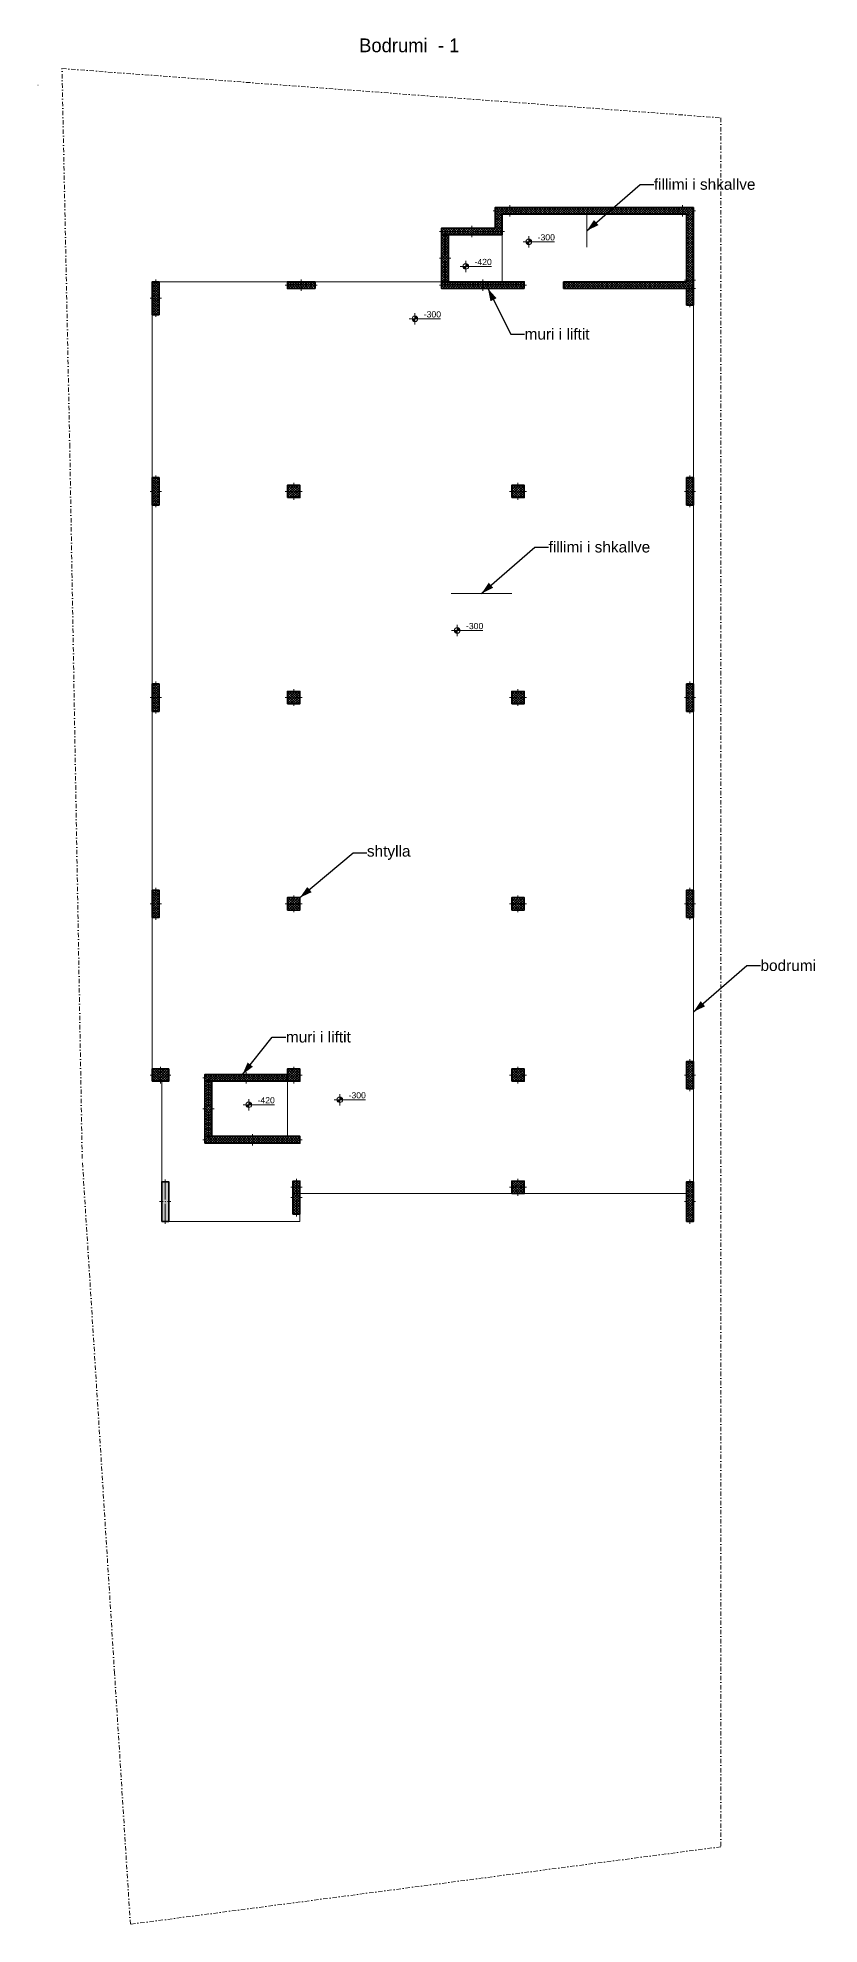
# Model space of a CAD drawing. Header units: millimetres. Extents: x -1862870 to -1834474, y -2748569 to -2679967.
import ezdxf

# ---------------------------------------------------------------- set-up
doc = ezdxf.new("R2010")
doc.units = ezdxf.units.MM
doc.header["$MEASUREMENT"] = 0
doc.linetypes.add('Dot & Dashed', pattern=[335.138881, 158.75, -88.194444, 0, -88.194437])
for name, color, linetype, lineweight in [('01. Tabela e dimensionimit_Pen_No__20', 1, 'Continuous', 0), ('2D Drafting - General_Pen_No__101', 252, 'Continuous', 13), ('A - Muret_Pen_No__101', 252, 'Continuous', 13), ('A - Muret_Pen_No__22', 8, 'Continuous', 35), ('A - Parcela_Pen_No__20', 1, 'Continuous', 0), ('A - Shtyllat_Pen_No__101', 252, 'Continuous', 13), ('A - Shtyllat_Pen_No__22', 8, 'Continuous', 35), ('Annotation - Label_Pen_No__2', 8, 'Continuous', 15), ('Annotation - Label_Pen_No__20', 1, 'Continuous', 0), ('Drawing & Figure_Pen_No__20', 1, 'Continuous', 0)]:
    doc.layers.add(name, color=color, linetype=linetype, lineweight=lineweight)
for name, color, linetype, lineweight, true_color in [('2D Drafting - General_Pen_No__161', 7, 'Continuous', 13, 0x6a6a6a), ('A - Kuotat_Pen_No__176', 7, 'Continuous', 15, 0x93a0c6), ('Drawing & Figure_Pen_No__81', 7, 'Continuous', 20, 0x6a6a6a)]:
    doc.layers.add(name, color=color, linetype=linetype, lineweight=lineweight, true_color=true_color)
for name, color, linetype in [('A - Kuotat', 7, 'Continuous'), ('A - Muret', 7, 'Continuous'), ('A - Shtyllat', 7, 'Continuous')]:
    doc.layers.add(name, color=color, linetype=linetype)
doc.styles.add('GENERATED_STYLE_1', font='GOTHIC.TTF')
doc.styles.add('GENERATED_STYLE_2', font='arial.ttf')
doc.dimstyles.new('GENERATED_STYLE__1', dxfattribs={"dimtxt": 0.18, "dimasz": 456, "dimexe": 0.18, "dimexo": 0.0625, "dimgap": 0, "dimtad": 0, "dimtih": 1, "dimtoh": 1, "dimdec": 4, "dimzin": 0, "dimdsep": 46, "dimcen": 0.09, "dimadec": 0, "dimazin": 0, "dimtfac": 1, "dimtdec": 4, "dimtmove": 0, "dimatfit": 3, "dimldrblk": 'ARROWHEAD_5', "dimfxl": 0, "dimtolj": 1, "dimtzin": 0, "dimarcsym": 0})
pattern_1 = [(45, (-3432101.99, -2046631.03), (-45.961939, 45.961939), []), (135, (-3432101.99, -2046631.03), (45.961939, 45.961939), [])]

msp = doc.modelspace()

# ---------------------------------------------------------------- texts
at = {"layer": '01. Tabela e dimensionimit_Pen_No__20', "color": 1, "linetype": 'Continuous', "lineweight": 0, "insert": (-1851193, -2680501), "char_height": 500, "attachment_point": 7, "style": 'GENERATED_STYLE_1'}
msp.add_mtext('\\A1;{\\pql;\\fCentury Gothic|b0|i0|c0|p34;B\\fCentury Gothic|b0|i0|c0|p34;odrumi  - 1}', dxfattribs=at)
at = {"layer": 'Annotation - Label_Pen_No__2', "color": 8, "linetype": 'Continuous', "lineweight": 15, "char_height": 400, "attachment_point": 4, "style": 'GENERATED_STYLE_2'}
for s, insert in [('\\A1;{\\pql;\\fArial|b0|i0|c0|p34;muri i liftit\\fArial|b0|i0|c0|p34; }', (-1845180, -2690747)), ('\\A1;{\\pql;\\fArial|b0|i0|c0|p34;shtylla\\fArial|b0|i0|c0|p34; }', (-1850910, -2709604)), ('\\A1;{\\pql;\\fArial|b0|i0|c0|p34;muri i liftit\\fArial|b0|i0|c0|p34; }', (-1853854, -2716307))]:
    msp.add_mtext(s, dxfattribs=dict(at, insert=insert))
at = {"layer": 'Annotation - Label_Pen_No__20', "color": 1, "linetype": 'Continuous', "lineweight": 0, "char_height": 400, "attachment_point": 4, "style": 'GENERATED_STYLE_2'}
for s, insert in [('\\A1;{\\pql;\\fArial|b0|i0|c0|p34;fillimi i shkallve }', (-1840485, -2685299)), ('\\A1;{\\pql;\\fArial|b0|i0|c0|p34;fillimi i shkallve }', (-1844310, -2698488)), ('\\A1;{\\pql;\\fArial|b0|i0|c0|p34;bodrumi\\fArial|b0|i0|c0|p34; }', (-1836610, -2713706))]:
    msp.add_mtext(s, dxfattribs=dict(at, insert=insert))

# ---------------------------------------------------------------- blocks, each defined once
blk = doc.blocks.new('Wall_1', base_point=(-1839046, -2686388))
at = {"layer": 'A - Muret_Pen_No__101', "linetype": 'Continuous', "lineweight": 13}
h = blk.add_hatch(dxfattribs=at)
h.set_pattern_fill('Concrete_Block', color=252, style=0, pattern_type=2)
h.set_pattern_definition(pattern_1)
h.paths.add_polyline_path([(-1839846, -2686138), (-1845196, -2686138), (-1845196, -2686388), (-1839846, -2686388)])
at = {"layer": 'A - Muret_Pen_No__22', "color": 8, "linetype": 'Continuous', "lineweight": 35, "flags": 128}
for points in [[(-1839846, -2686138), (-1845196, -2686138)], [(-1845196, -2686388), (-1839846, -2686388)]]:
    blk.add_lwpolyline(points, dxfattribs=at)
blk = doc.blocks.new('Wall_3', base_point=(-1843769, -2688838))
at = {"layer": 'A - Muret_Pen_No__101', "linetype": 'Continuous', "lineweight": 13}
h = blk.add_hatch(dxfattribs=at)
h.set_pattern_fill('Concrete_Block', color=252, style=0, pattern_type=2)
h.set_pattern_definition(pattern_1)
h.paths.add_polyline_path([(-1843769, -2689088), (-1839296, -2689088), (-1839296, -2688838), (-1843769, -2688838)])
at = {"layer": 'A - Muret_Pen_No__22', "color": 8, "linetype": 'Continuous', "lineweight": 35, "flags": 128}
for points in [[(-1839296, -2688838), (-1843769, -2688838)], [(-1843769, -2688838), (-1843769, -2689088)], [(-1843769, -2689088), (-1839296, -2689088)]]:
    blk.add_lwpolyline(points, dxfattribs=at)
blk = doc.blocks.new('Wall_4', base_point=(-1845996, -2687138))
at = {"layer": 'A - Muret_Pen_No__101', "linetype": 'Continuous', "lineweight": 13}
h = blk.add_hatch(dxfattribs=at)
h.set_pattern_fill('Concrete_Block', color=252, style=0, pattern_type=2)
h.set_pattern_definition(pattern_1)
h.paths.add_polyline_path([(-1846246, -2686338), (-1846246, -2686888), (-1845996, -2686888), (-1845996, -2686388), (-1846246, -2686388), (-1846246, -2686338)])
at = {"layer": 'A - Muret_Pen_No__22', "color": 8, "linetype": 'Continuous', "lineweight": 35, "flags": 128}
for points in [[(-1846246, -2686338), (-1846246, -2686338)], [(-1846246, -2686338), (-1846246, -2686888)], [(-1845996, -2686888), (-1845996, -2686388)]]:
    blk.add_lwpolyline(points, dxfattribs=at)
blk = doc.blocks.new('Wall_5', base_point=(-1839046, -2688488))
at = {"layer": 'A - Muret_Pen_No__101', "linetype": 'Continuous', "lineweight": 13}
h = blk.add_hatch(dxfattribs=at)
h.set_pattern_fill('Concrete_Block', color=252, style=0, pattern_type=2)
h.set_pattern_definition(pattern_1)
h.paths.add_polyline_path([(-1839296, -2686388), (-1839296, -2688488), (-1839046, -2688488), (-1839046, -2686388)])
at = {"layer": 'A - Muret_Pen_No__22', "color": 8, "linetype": 'Continuous', "lineweight": 35, "flags": 128}
for points in [[(-1839296, -2686388), (-1839296, -2688488)], [(-1839046, -2688488), (-1839046, -2686388)]]:
    blk.add_lwpolyline(points, dxfattribs=at)
blk = doc.blocks.new('Column_1', base_point=(-1845421, -2703963))
at = {"layer": 'A - Shtyllat_Pen_No__101', "linetype": 'Continuous', "lineweight": 13}
h = blk.add_hatch(dxfattribs=at)
h.set_pattern_fill('Concrete_Block', color=252, style=0, pattern_type=2)
h.set_pattern_definition(pattern_1)
h.paths.add_polyline_path([(-1845646, -2704188), (-1845196, -2704188), (-1845196, -2703738), (-1845646, -2703738)])
at = {"layer": 'A - Shtyllat_Pen_No__101', "color": 252, "linetype": 'Continuous', "lineweight": 13}
for p, q in [((-1845501, -2703963), (-1845726, -2703963)), ((-1845421, -2703883), (-1845421, -2703658)), ((-1845421, -2704043), (-1845421, -2704268)), ((-1845341, -2703963), (-1845116, -2703963))]:
    blk.add_line(p, q, dxfattribs=at)
blk.add_point((-1845421, -2703963), dxfattribs=at)
at = {"layer": 'A - Shtyllat_Pen_No__22', "color": 8, "linetype": 'Continuous', "lineweight": 35, "flags": 128}
blk.add_lwpolyline([(-1845646, -2704188), (-1845196, -2704188), (-1845196, -2703738), (-1845646, -2703738)], close=True, dxfattribs=at)
blk = doc.blocks.new('Column_2', base_point=(-1845421, -2721771))
at = {"layer": 'A - Shtyllat_Pen_No__101', "linetype": 'Continuous', "lineweight": 13}
h = blk.add_hatch(dxfattribs=at)
h.set_pattern_fill('Concrete_Block', color=252, style=0, pattern_type=2)
h.set_pattern_definition(pattern_1)
h.paths.add_polyline_path([(-1845646, -2721996), (-1845196, -2721996), (-1845196, -2721546), (-1845646, -2721546)])
at = {"layer": 'A - Shtyllat_Pen_No__101', "color": 252, "linetype": 'Continuous', "lineweight": 13}
for p, q in [((-1845501, -2721771), (-1845726, -2721771)), ((-1845421, -2721691), (-1845421, -2721466)), ((-1845421, -2721851), (-1845421, -2722076)), ((-1845341, -2721771), (-1845116, -2721771))]:
    blk.add_line(p, q, dxfattribs=at)
blk.add_point((-1845421, -2721771), dxfattribs=at)
at = {"layer": 'A - Shtyllat_Pen_No__22', "color": 8, "linetype": 'Continuous', "lineweight": 35, "flags": 128}
blk.add_lwpolyline([(-1845646, -2721996), (-1845196, -2721996), (-1845196, -2721546), (-1845646, -2721546)], close=True, dxfattribs=at)
blk = doc.blocks.new('Column_3', base_point=(-1839171, -2688788))
at = {"layer": 'A - Shtyllat_Pen_No__101', "linetype": 'Continuous', "lineweight": 13}
h = blk.add_hatch(dxfattribs=at)
h.set_pattern_fill('Concrete_Block', color=252, style=0, pattern_type=2)
h.set_pattern_definition(pattern_1)
h.paths.add_polyline_path([(-1839296, -2688488), (-1839296, -2688838), (-1839046, -2688838), (-1839046, -2688488)])
h = blk.add_hatch(dxfattribs=at)
h.set_pattern_fill('Concrete_Block', color=252, style=0, pattern_type=2)
h.set_pattern_definition(pattern_1)
h.paths.add_polyline_path([(-1839046, -2688838), (-1839296, -2688838), (-1839296, -2689088), (-1839046, -2689088)])
at = {"layer": 'A - Shtyllat_Pen_No__101', "color": 252, "linetype": 'Continuous', "lineweight": 13}
for p, q in [((-1839171, -2688708), (-1839171, -2688408)), ((-1839251, -2688788), (-1839376, -2688788)), ((-1839171, -2688868), (-1839171, -2689168)), ((-1839091, -2688788), (-1838966, -2688788))]:
    blk.add_line(p, q, dxfattribs=at)
blk.add_point((-1839171, -2688788), dxfattribs=at)
at = {"layer": 'A - Shtyllat_Pen_No__22', "color": 8, "linetype": 'Continuous', "lineweight": 35, "flags": 128}
for points in [[(-1839296, -2688488), (-1839296, -2688838)], [(-1839046, -2688838), (-1839046, -2688488)], [(-1839296, -2689088), (-1839046, -2689088), (-1839046, -2688838)]]:
    blk.add_lwpolyline(points, dxfattribs=at)
blk = doc.blocks.new('Column_4', base_point=(-1845421, -2711463))
at = {"layer": 'A - Shtyllat_Pen_No__101', "linetype": 'Continuous', "lineweight": 13}
h = blk.add_hatch(dxfattribs=at)
h.set_pattern_fill('Concrete_Block', color=252, style=0, pattern_type=2)
h.set_pattern_definition(pattern_1)
h.paths.add_polyline_path([(-1845646, -2711688), (-1845196, -2711688), (-1845196, -2711238), (-1845646, -2711238)])
at = {"layer": 'A - Shtyllat_Pen_No__101', "color": 252, "linetype": 'Continuous', "lineweight": 13}
for p, q in [((-1845501, -2711463), (-1845726, -2711463)), ((-1845421, -2711383), (-1845421, -2711158)), ((-1845421, -2711543), (-1845421, -2711768)), ((-1845341, -2711463), (-1845116, -2711463))]:
    blk.add_line(p, q, dxfattribs=at)
blk.add_point((-1845421, -2711463), dxfattribs=at)
at = {"layer": 'A - Shtyllat_Pen_No__22', "color": 8, "linetype": 'Continuous', "lineweight": 35, "flags": 128}
blk.add_lwpolyline([(-1845646, -2711688), (-1845196, -2711688), (-1845196, -2711238), (-1845646, -2711238)], close=True, dxfattribs=at)
blk = doc.blocks.new('Column_5', base_point=(-1853571, -2703963))
at = {"layer": 'A - Shtyllat_Pen_No__101', "linetype": 'Continuous', "lineweight": 13}
h = blk.add_hatch(dxfattribs=at)
h.set_pattern_fill('Concrete_Block', color=252, style=0, pattern_type=2)
h.set_pattern_definition(pattern_1)
h.paths.add_polyline_path([(-1853796, -2704188), (-1853346, -2704188), (-1853346, -2703738), (-1853796, -2703738)])
at = {"layer": 'A - Shtyllat_Pen_No__101', "color": 252, "linetype": 'Continuous', "lineweight": 13}
for p, q in [((-1853651, -2703963), (-1853876, -2703963)), ((-1853571, -2703883), (-1853571, -2703658)), ((-1853571, -2704043), (-1853571, -2704268)), ((-1853491, -2703963), (-1853266, -2703963))]:
    blk.add_line(p, q, dxfattribs=at)
blk.add_point((-1853571, -2703963), dxfattribs=at)
at = {"layer": 'A - Shtyllat_Pen_No__22', "color": 8, "linetype": 'Continuous', "lineweight": 35, "flags": 128}
blk.add_lwpolyline([(-1853796, -2704188), (-1853346, -2704188), (-1853346, -2703738), (-1853796, -2703738)], close=True, dxfattribs=at)
blk = doc.blocks.new('Column_6', base_point=(-1845421, -2717691))
at = {"layer": 'A - Shtyllat_Pen_No__101', "linetype": 'Continuous', "lineweight": 13}
h = blk.add_hatch(dxfattribs=at)
h.set_pattern_fill('Concrete_Block', color=252, style=0, pattern_type=2)
h.set_pattern_definition(pattern_1)
h.paths.add_polyline_path([(-1845646, -2717916), (-1845196, -2717916), (-1845196, -2717466), (-1845646, -2717466)])
at = {"layer": 'A - Shtyllat_Pen_No__101', "color": 252, "linetype": 'Continuous', "lineweight": 13}
for p, q in [((-1845501, -2717691), (-1845726, -2717691)), ((-1845421, -2717611), (-1845421, -2717386)), ((-1845421, -2717771), (-1845421, -2717996)), ((-1845341, -2717691), (-1845116, -2717691))]:
    blk.add_line(p, q, dxfattribs=at)
blk.add_point((-1845421, -2717691), dxfattribs=at)
at = {"layer": 'A - Shtyllat_Pen_No__22', "color": 8, "linetype": 'Continuous', "lineweight": 35, "flags": 128}
blk.add_lwpolyline([(-1845646, -2717916), (-1845196, -2717916), (-1845196, -2717466), (-1845646, -2717466)], close=True, dxfattribs=at)
blk = doc.blocks.new('Column_7', base_point=(-1853571, -2717691))
at = {"layer": 'A - Shtyllat_Pen_No__101', "linetype": 'Continuous', "lineweight": 13}
h = blk.add_hatch(dxfattribs=at)
h.set_pattern_fill('Concrete_Block', color=252, style=0, pattern_type=2)
h.set_pattern_definition(pattern_1)
h.paths.add_polyline_path([(-1853796, -2717916), (-1853346, -2717916), (-1853346, -2717466), (-1853796, -2717466)])
at = {"layer": 'A - Shtyllat_Pen_No__101', "color": 252, "linetype": 'Continuous', "lineweight": 13}
for p, q in [((-1853651, -2717691), (-1853876, -2717691)), ((-1853571, -2717611), (-1853571, -2717386)), ((-1853571, -2717771), (-1853571, -2717996)), ((-1853491, -2717691), (-1853266, -2717691))]:
    blk.add_line(p, q, dxfattribs=at)
blk.add_point((-1853571, -2717691), dxfattribs=at)
at = {"layer": 'A - Shtyllat_Pen_No__22', "color": 8, "linetype": 'Continuous', "lineweight": 35, "flags": 128}
blk.add_lwpolyline([(-1853796, -2717916), (-1853346, -2717916), (-1853346, -2717466), (-1853796, -2717466)], close=True, dxfattribs=at)
blk = doc.blocks.new('Column_8', base_point=(-1853571, -2711463))
at = {"layer": 'A - Shtyllat_Pen_No__101', "linetype": 'Continuous', "lineweight": 13}
h = blk.add_hatch(dxfattribs=at)
h.set_pattern_fill('Concrete_Block', color=252, style=0, pattern_type=2)
h.set_pattern_definition(pattern_1)
h.paths.add_polyline_path([(-1853796, -2711688), (-1853346, -2711688), (-1853346, -2711238), (-1853796, -2711238)])
at = {"layer": 'A - Shtyllat_Pen_No__101', "color": 252, "linetype": 'Continuous', "lineweight": 13}
for p, q in [((-1853651, -2711463), (-1853876, -2711463)), ((-1853571, -2711383), (-1853571, -2711158)), ((-1853571, -2711543), (-1853571, -2711768)), ((-1853491, -2711463), (-1853266, -2711463))]:
    blk.add_line(p, q, dxfattribs=at)
blk.add_point((-1853571, -2711463), dxfattribs=at)
at = {"layer": 'A - Shtyllat_Pen_No__22', "color": 8, "linetype": 'Continuous', "lineweight": 35, "flags": 128}
blk.add_lwpolyline([(-1853796, -2711688), (-1853346, -2711688), (-1853346, -2711238), (-1853796, -2711238)], close=True, dxfattribs=at)
blk = doc.blocks.new('Column_9', base_point=(-1853571, -2696463))
at = {"layer": 'A - Shtyllat_Pen_No__101', "linetype": 'Continuous', "lineweight": 13}
h = blk.add_hatch(dxfattribs=at)
h.set_pattern_fill('Concrete_Block', color=252, style=0, pattern_type=2)
h.set_pattern_definition(pattern_1)
h.paths.add_polyline_path([(-1853796, -2696688), (-1853346, -2696688), (-1853346, -2696238), (-1853796, -2696238)])
at = {"layer": 'A - Shtyllat_Pen_No__101', "color": 252, "linetype": 'Continuous', "lineweight": 13}
for p, q in [((-1853651, -2696463), (-1853876, -2696463)), ((-1853571, -2696383), (-1853571, -2696158)), ((-1853571, -2696543), (-1853571, -2696768)), ((-1853491, -2696463), (-1853266, -2696463))]:
    blk.add_line(p, q, dxfattribs=at)
blk.add_point((-1853571, -2696463), dxfattribs=at)
at = {"layer": 'A - Shtyllat_Pen_No__22', "color": 8, "linetype": 'Continuous', "lineweight": 35, "flags": 128}
blk.add_lwpolyline([(-1853796, -2696688), (-1853346, -2696688), (-1853346, -2696238), (-1853796, -2696238)], close=True, dxfattribs=at)
blk = doc.blocks.new('Column_10', base_point=(-1853296, -2688963))
at = {"layer": 'A - Shtyllat_Pen_No__101', "linetype": 'Continuous', "lineweight": 13}
h = blk.add_hatch(dxfattribs=at)
h.set_pattern_fill('Concrete_Block', color=252, style=0, pattern_type=2)
h.set_pattern_definition(pattern_1)
h.paths.add_polyline_path([(-1852796, -2689088), (-1852796, -2688838), (-1853796, -2688838), (-1853796, -2689088)])
at = {"layer": 'A - Shtyllat_Pen_No__101', "color": 252, "linetype": 'Continuous', "lineweight": 13}
for p, q in [((-1853376, -2688963), (-1853876, -2688963)), ((-1853296, -2688883), (-1853296, -2688758)), ((-1853296, -2689043), (-1853296, -2689168)), ((-1853216, -2688963), (-1852716, -2688963))]:
    blk.add_line(p, q, dxfattribs=at)
blk.add_point((-1853296, -2688963), dxfattribs=at)
at = {"layer": 'A - Shtyllat_Pen_No__22', "color": 8, "linetype": 'Continuous', "lineweight": 35, "flags": 128}
blk.add_lwpolyline([(-1852796, -2689088), (-1852796, -2688838), (-1853796, -2688838), (-1853796, -2689088)], close=True, dxfattribs=at)
blk = doc.blocks.new('Column_11', base_point=(-1845421, -2696463))
at = {"layer": 'A - Shtyllat_Pen_No__101', "linetype": 'Continuous', "lineweight": 13}
h = blk.add_hatch(dxfattribs=at)
h.set_pattern_fill('Concrete_Block', color=252, style=0, pattern_type=2)
h.set_pattern_definition(pattern_1)
h.paths.add_polyline_path([(-1845646, -2696688), (-1845196, -2696688), (-1845196, -2696238), (-1845646, -2696238)])
at = {"layer": 'A - Shtyllat_Pen_No__101', "color": 252, "linetype": 'Continuous', "lineweight": 13}
for p, q in [((-1845501, -2696463), (-1845726, -2696463)), ((-1845421, -2696383), (-1845421, -2696158)), ((-1845421, -2696543), (-1845421, -2696768)), ((-1845341, -2696463), (-1845116, -2696463))]:
    blk.add_line(p, q, dxfattribs=at)
blk.add_point((-1845421, -2696463), dxfattribs=at)
at = {"layer": 'A - Shtyllat_Pen_No__22', "color": 8, "linetype": 'Continuous', "lineweight": 35, "flags": 128}
blk.add_lwpolyline([(-1845646, -2696688), (-1845196, -2696688), (-1845196, -2696238), (-1845646, -2696238)], close=True, dxfattribs=at)
blk = doc.blocks.new('Column_12', base_point=(-1839446, -2686263))
at = {"layer": 'A - Shtyllat_Pen_No__101', "linetype": 'Continuous', "lineweight": 13}
h = blk.add_hatch(dxfattribs=at)
h.set_pattern_fill('Concrete_Block', color=252, style=0, pattern_type=2)
h.set_pattern_definition(pattern_1)
h.paths.add_polyline_path([(-1839296, -2686138), (-1839846, -2686138), (-1839846, -2686388), (-1839296, -2686388)])
h = blk.add_hatch(dxfattribs=at)
h.set_pattern_fill('Concrete_Block', color=252, style=0, pattern_type=2)
h.set_pattern_definition(pattern_1)
h.paths.add_polyline_path([(-1839296, -2686388), (-1839046, -2686388), (-1839046, -2686138)])
h = blk.add_hatch(dxfattribs=at)
h.set_pattern_fill('Concrete_Block', color=252, style=0, pattern_type=2)
h.set_pattern_definition(pattern_1)
h.paths.add_polyline_path([(-1839046, -2686138), (-1839296, -2686138), (-1839296, -2686388)])
at = {"layer": 'A - Shtyllat_Pen_No__101', "color": 252, "linetype": 'Continuous', "lineweight": 13}
for p, q in [((-1839526, -2686263), (-1839926, -2686263)), ((-1839446, -2686183), (-1839446, -2686058)), ((-1839446, -2686343), (-1839446, -2686468)), ((-1839366, -2686263), (-1838966, -2686263))]:
    blk.add_line(p, q, dxfattribs=at)
blk.add_point((-1839446, -2686263), dxfattribs=at)
at = {"layer": 'A - Shtyllat_Pen_No__22', "color": 8, "linetype": 'Continuous', "lineweight": 35, "flags": 128}
for points in [[(-1839296, -2686138), (-1839846, -2686138)], [(-1839846, -2686388), (-1839296, -2686388)], [(-1839046, -2686138), (-1839296, -2686138)], [(-1839046, -2686388), (-1839046, -2686138)]]:
    blk.add_lwpolyline(points, dxfattribs=at)
blk = doc.blocks.new('Column_13', base_point=(-1846696, -2688963))
at = {"layer": 'A - Shtyllat_Pen_No__101', "linetype": 'Continuous', "lineweight": 13}
h = blk.add_hatch(dxfattribs=at)
h.set_pattern_fill('Concrete_Block', color=252, style=0, pattern_type=2)
h.set_pattern_definition(pattern_1)
h.paths.add_polyline_path([(-1845196, -2689088), (-1845196, -2688838), (-1848196, -2688838), (-1848196, -2689088)])
at = {"layer": 'A - Shtyllat_Pen_No__101', "color": 252, "linetype": 'Continuous', "lineweight": 13}
for p, q in [((-1846776, -2688963), (-1848276, -2688963)), ((-1846696, -2688883), (-1846696, -2688758)), ((-1846696, -2689043), (-1846696, -2689168)), ((-1846616, -2688963), (-1845116, -2688963))]:
    blk.add_line(p, q, dxfattribs=at)
blk.add_point((-1846696, -2688963), dxfattribs=at)
at = {"layer": 'A - Shtyllat_Pen_No__22', "color": 8, "linetype": 'Continuous', "lineweight": 35, "flags": 128}
blk.add_lwpolyline([(-1845196, -2689088), (-1845196, -2688838), (-1848196, -2688838), (-1848196, -2689088)], close=True, dxfattribs=at)
blk = doc.blocks.new('Column_14', base_point=(-1847096, -2687013))
at = {"layer": 'A - Shtyllat_Pen_No__101', "linetype": 'Continuous', "lineweight": 13}
h = blk.add_hatch(dxfattribs=at)
h.set_pattern_fill('Concrete_Block', color=252, style=0, pattern_type=2)
h.set_pattern_definition(pattern_1)
h.paths.add_polyline_path([(-1848196, -2687138), (-1846246, -2687138), (-1846246, -2686938), (-1846246, -2686888), (-1848196, -2686888)])
h = blk.add_hatch(dxfattribs=at)
h.set_pattern_fill('Concrete_Block', color=252, style=0, pattern_type=2)
h.set_pattern_definition(pattern_1)
h.paths.add_polyline_path([(-1846246, -2686888), (-1846246, -2686938), (-1845996, -2687138), (-1845996, -2686888)])
h = blk.add_hatch(dxfattribs=at)
h.set_pattern_fill('Concrete_Block', color=252, style=0, pattern_type=2)
h.set_pattern_definition(pattern_1)
h.paths.add_polyline_path([(-1845996, -2687138), (-1846246, -2686938), (-1846246, -2687138)])
at = {"layer": 'A - Shtyllat_Pen_No__101', "color": 252, "linetype": 'Continuous', "lineweight": 13}
for p, q in [((-1847176, -2687013), (-1848276, -2687013)), ((-1847096, -2686933), (-1847096, -2686808)), ((-1847096, -2687093), (-1847096, -2687218)), ((-1847016, -2687013), (-1845916, -2687013))]:
    blk.add_line(p, q, dxfattribs=at)
blk.add_point((-1847096, -2687013), dxfattribs=at)
at = {"layer": 'A - Shtyllat_Pen_No__22', "color": 8, "linetype": 'Continuous', "lineweight": 35, "flags": 128}
for points in [[(-1846246, -2686888), (-1848196, -2686888), (-1848196, -2687138), (-1846246, -2687138)], [(-1845996, -2687138), (-1845996, -2686888)], [(-1846246, -2687138), (-1845996, -2687138)]]:
    blk.add_lwpolyline(points, dxfattribs=at)
blk = doc.blocks.new('Column_15', base_point=(-1848071, -2687988))
at = {"layer": 'A - Shtyllat_Pen_No__101', "linetype": 'Continuous', "lineweight": 13}
h = blk.add_hatch(dxfattribs=at)
h.set_pattern_fill('Concrete_Block', color=252, style=0, pattern_type=2)
h.set_pattern_definition(pattern_1)
h.paths.add_polyline_path([(-1847946, -2687138), (-1848196, -2687138), (-1848196, -2688838), (-1847946, -2688838)])
at = {"layer": 'A - Shtyllat_Pen_No__101', "color": 252, "linetype": 'Continuous', "lineweight": 13}
for p, q in [((-1848071, -2687908), (-1848071, -2687058)), ((-1848151, -2687988), (-1848276, -2687988)), ((-1848071, -2688068), (-1848071, -2688918)), ((-1847991, -2687988), (-1847866, -2687988))]:
    blk.add_line(p, q, dxfattribs=at)
blk.add_point((-1848071, -2687988), dxfattribs=at)
at = {"layer": 'A - Shtyllat_Pen_No__22', "color": 8, "linetype": 'Continuous', "lineweight": 35, "flags": 128}
blk.add_lwpolyline([(-1847946, -2687138), (-1848196, -2687138), (-1848196, -2688838), (-1847946, -2688838)], close=True, dxfattribs=at)
blk = doc.blocks.new('Column_16', base_point=(-1856671, -2718916))
at = {"layer": 'A - Shtyllat_Pen_No__101', "linetype": 'Continuous', "lineweight": 13}
h = blk.add_hatch(dxfattribs=at)
h.set_pattern_fill('Concrete_Block', color=252, style=0, pattern_type=2)
h.set_pattern_definition(pattern_1)
h.paths.add_polyline_path([(-1856796, -2717916), (-1856796, -2719916), (-1856546, -2719916), (-1856546, -2717916)])
at = {"layer": 'A - Shtyllat_Pen_No__101', "color": 252, "linetype": 'Continuous', "lineweight": 13}
for p, q in [((-1856671, -2718836), (-1856671, -2717836)), ((-1856751, -2718916), (-1856876, -2718916)), ((-1856671, -2718996), (-1856671, -2719996)), ((-1856591, -2718916), (-1856466, -2718916))]:
    blk.add_line(p, q, dxfattribs=at)
blk.add_point((-1856671, -2718916), dxfattribs=at)
at = {"layer": 'A - Shtyllat_Pen_No__22', "color": 8, "linetype": 'Continuous', "lineweight": 35, "flags": 128}
blk.add_lwpolyline([(-1856796, -2717916), (-1856796, -2719916), (-1856546, -2719916), (-1856546, -2717916)], close=True, dxfattribs=at)
blk = doc.blocks.new('Column_17', base_point=(-1845721, -2686263))
at = {"layer": 'A - Shtyllat_Pen_No__101', "linetype": 'Continuous', "lineweight": 13}
h = blk.add_hatch(dxfattribs=at)
h.set_pattern_fill('Concrete_Block', color=252, style=0, pattern_type=2)
h.set_pattern_definition(pattern_1)
h.paths.add_polyline_path([(-1846246, -2686338), (-1845996, -2686338), (-1845996, -2686138), (-1846246, -2686138)])
h = blk.add_hatch(dxfattribs=at)
h.set_pattern_fill('Concrete_Block', color=252, style=0, pattern_type=2)
h.set_pattern_definition(pattern_1)
h.paths.add_polyline_path([(-1846246, -2686338), (-1846246, -2686388), (-1845996, -2686388), (-1845996, -2686338)])
h = blk.add_hatch(dxfattribs=at)
h.set_pattern_fill('Concrete_Block', color=252, style=0, pattern_type=2)
h.set_pattern_definition(pattern_1)
h.paths.add_polyline_path([(-1845996, -2686388), (-1845196, -2686388), (-1845196, -2686138), (-1845996, -2686138), (-1845996, -2686338)])
at = {"layer": 'A - Shtyllat_Pen_No__101', "color": 252, "linetype": 'Continuous', "lineweight": 13}
for p, q in [((-1845801, -2686263), (-1846326, -2686263)), ((-1845721, -2686183), (-1845721, -2686058)), ((-1845721, -2686343), (-1845721, -2686468)), ((-1845641, -2686263), (-1845116, -2686263))]:
    blk.add_line(p, q, dxfattribs=at)
blk.add_point((-1845721, -2686263), dxfattribs=at)
at = {"layer": 'A - Shtyllat_Pen_No__22', "color": 8, "linetype": 'Continuous', "lineweight": 35, "flags": 128}
for points in [[(-1845996, -2686138), (-1846246, -2686138), (-1846246, -2686338)], [(-1845196, -2686138), (-1845996, -2686138)], [(-1845996, -2686388), (-1845196, -2686388)]]:
    blk.add_lwpolyline(points, dxfattribs=at)
blk = doc.blocks.new('Column_18', base_point=(-1855296, -2717791))
at = {"layer": 'A - Shtyllat_Pen_No__101', "linetype": 'Continuous', "lineweight": 13}
h = blk.add_hatch(dxfattribs=at)
h.set_pattern_fill('Concrete_Block', color=252, style=0, pattern_type=2)
h.set_pattern_definition(pattern_1)
h.paths.add_polyline_path([(-1856796, -2717916), (-1853796, -2717916), (-1853796, -2717666), (-1856796, -2717666)])
at = {"layer": 'A - Shtyllat_Pen_No__101', "color": 252, "linetype": 'Continuous', "lineweight": 13}
for p, q in [((-1855376, -2717791), (-1856876, -2717791)), ((-1855296, -2717711), (-1855296, -2717586)), ((-1855296, -2717871), (-1855296, -2717996)), ((-1855216, -2717791), (-1853716, -2717791))]:
    blk.add_line(p, q, dxfattribs=at)
blk.add_point((-1855296, -2717791), dxfattribs=at)
at = {"layer": 'A - Shtyllat_Pen_No__22', "color": 8, "linetype": 'Continuous', "lineweight": 35, "flags": 128}
blk.add_lwpolyline([(-1856796, -2717916), (-1853796, -2717916), (-1853796, -2717666), (-1856796, -2717666)], close=True, dxfattribs=at)
blk = doc.blocks.new('Column_19', base_point=(-1855071, -2720041))
at = {"layer": 'A - Shtyllat_Pen_No__101', "linetype": 'Continuous', "lineweight": 13}
h = blk.add_hatch(dxfattribs=at)
h.set_pattern_fill('Concrete_Block', color=252, style=0, pattern_type=2)
h.set_pattern_definition(pattern_1)
h.paths.add_polyline_path([(-1856796, -2720166), (-1853346, -2720166), (-1853346, -2719916), (-1856796, -2719916)])
at = {"layer": 'A - Shtyllat_Pen_No__101', "color": 252, "linetype": 'Continuous', "lineweight": 13}
for p, q in [((-1855151, -2720041), (-1856876, -2720041)), ((-1855071, -2719961), (-1855071, -2719836)), ((-1854991, -2720041), (-1853266, -2720041)), ((-1855071, -2720121), (-1855071, -2720246))]:
    blk.add_line(p, q, dxfattribs=at)
blk.add_point((-1855071, -2720041), dxfattribs=at)
at = {"layer": 'A - Shtyllat_Pen_No__22', "color": 8, "linetype": 'Continuous', "lineweight": 35, "flags": 128}
blk.add_lwpolyline([(-1856796, -2720166), (-1853346, -2720166), (-1853346, -2719916), (-1856796, -2719916)], close=True, dxfattribs=at)
blk = doc.blocks.new('Column_20', base_point=(-1858585, -2689438))
at = {"layer": 'A - Shtyllat_Pen_No__101', "linetype": 'Continuous', "lineweight": 13}
h = blk.add_hatch(dxfattribs=at)
h.set_pattern_fill('Concrete_Block', color=252, style=0, pattern_type=2)
h.set_pattern_definition(pattern_1)
h.paths.add_polyline_path([(-1858710, -2690038), (-1858460, -2690038), (-1858460, -2688838), (-1858710, -2688838)])
at = {"layer": 'A - Shtyllat_Pen_No__101', "color": 252, "linetype": 'Continuous', "lineweight": 13}
for p, q in [((-1858585, -2689358), (-1858585, -2688758)), ((-1858665, -2689438), (-1858790, -2689438)), ((-1858585, -2689518), (-1858585, -2690118)), ((-1858505, -2689438), (-1858380, -2689438))]:
    blk.add_line(p, q, dxfattribs=at)
blk.add_point((-1858585, -2689438), dxfattribs=at)
at = {"layer": 'A - Shtyllat_Pen_No__22', "color": 8, "linetype": 'Continuous', "lineweight": 35, "flags": 128}
blk.add_lwpolyline([(-1858710, -2690038), (-1858460, -2690038), (-1858460, -2688838), (-1858710, -2688838)], close=True, dxfattribs=at)
blk = doc.blocks.new('Column_21', base_point=(-1858585, -2696463))
at = {"layer": 'A - Shtyllat_Pen_No__101', "linetype": 'Continuous', "lineweight": 13}
h = blk.add_hatch(dxfattribs=at)
h.set_pattern_fill('Concrete_Block', color=252, style=0, pattern_type=2)
h.set_pattern_definition(pattern_1)
h.paths.add_polyline_path([(-1858710, -2696963), (-1858460, -2696963), (-1858460, -2695963), (-1858710, -2695963)])
at = {"layer": 'A - Shtyllat_Pen_No__101', "color": 252, "linetype": 'Continuous', "lineweight": 13}
for p, q in [((-1858585, -2696383), (-1858585, -2695883)), ((-1858665, -2696463), (-1858790, -2696463)), ((-1858585, -2696543), (-1858585, -2697043)), ((-1858505, -2696463), (-1858380, -2696463))]:
    blk.add_line(p, q, dxfattribs=at)
blk.add_point((-1858585, -2696463), dxfattribs=at)
at = {"layer": 'A - Shtyllat_Pen_No__22', "color": 8, "linetype": 'Continuous', "lineweight": 35, "flags": 128}
blk.add_lwpolyline([(-1858710, -2696963), (-1858460, -2696963), (-1858460, -2695963), (-1858710, -2695963)], close=True, dxfattribs=at)
blk = doc.blocks.new('Column_22', base_point=(-1845421, -2721771))
at = {"layer": 'A - Shtyllat_Pen_No__101', "linetype": 'Continuous', "lineweight": 13}
h = blk.add_hatch(dxfattribs=at)
h.set_pattern_fill('Concrete_Block', color=252, style=0, pattern_type=2)
h.set_pattern_definition(pattern_1)
h.paths.add_polyline_path([(-1845646, -2721996), (-1845196, -2721996), (-1845196, -2721546), (-1845646, -2721546)])
at = {"layer": 'A - Shtyllat_Pen_No__101', "color": 252, "linetype": 'Continuous', "lineweight": 13}
for p, q in [((-1845501, -2721771), (-1845726, -2721771)), ((-1845421, -2721691), (-1845421, -2721466)), ((-1845421, -2721851), (-1845421, -2722076)), ((-1845341, -2721771), (-1845116, -2721771))]:
    blk.add_line(p, q, dxfattribs=at)
blk.add_point((-1845421, -2721771), dxfattribs=at)
at = {"layer": 'A - Shtyllat_Pen_No__22', "color": 8, "linetype": 'Continuous', "lineweight": 35, "flags": 128}
blk.add_lwpolyline([(-1845646, -2721996), (-1845196, -2721996), (-1845196, -2721546), (-1845646, -2721546)], close=True, dxfattribs=at)
blk = doc.blocks.new('Column_23', base_point=(-1839171, -2689088))
at = {"layer": 'A - Shtyllat_Pen_No__101', "linetype": 'Continuous', "lineweight": 13}
h = blk.add_hatch(dxfattribs=at)
h.set_pattern_fill('Concrete_Block', color=252, style=0, pattern_type=2)
h.set_pattern_definition(pattern_1)
h.paths.add_polyline_path([(-1839296, -2688488), (-1839296, -2688838), (-1839046, -2688838), (-1839046, -2688488)])
h = blk.add_hatch(dxfattribs=at)
h.set_pattern_fill('Concrete_Block', color=252, style=0, pattern_type=2)
h.set_pattern_definition(pattern_1)
h.paths.add_polyline_path([(-1839046, -2688838), (-1839296, -2688838), (-1839296, -2689088), (-1839046, -2689088)])
h = blk.add_hatch(dxfattribs=at)
h.set_pattern_fill('Concrete_Block', color=252, style=0, pattern_type=2)
h.set_pattern_definition(pattern_1)
h.paths.add_polyline_path([(-1839296, -2689088), (-1839296, -2689688), (-1839046, -2689688), (-1839046, -2689088)])
at = {"layer": 'A - Shtyllat_Pen_No__101', "color": 252, "linetype": 'Continuous', "lineweight": 13}
for p, q in [((-1839171, -2689008), (-1839171, -2688408)), ((-1839251, -2689088), (-1839376, -2689088)), ((-1839171, -2689168), (-1839171, -2689768)), ((-1839091, -2689088), (-1838966, -2689088))]:
    blk.add_line(p, q, dxfattribs=at)
blk.add_point((-1839171, -2689088), dxfattribs=at)
at = {"layer": 'A - Shtyllat_Pen_No__22', "color": 8, "linetype": 'Continuous', "lineweight": 35, "flags": 128}
for points in [[(-1839296, -2688488), (-1839296, -2688838)], [(-1839046, -2688838), (-1839046, -2688488)], [(-1839296, -2689088), (-1839296, -2689688), (-1839046, -2689688), (-1839046, -2689088)], [(-1839046, -2689088), (-1839046, -2688838)]]:
    blk.add_lwpolyline(points, dxfattribs=at)
blk = doc.blocks.new('Column_24', base_point=(-1858585, -2711463))
at = {"layer": 'A - Shtyllat_Pen_No__101', "linetype": 'Continuous', "lineweight": 13}
h = blk.add_hatch(dxfattribs=at)
h.set_pattern_fill('Concrete_Block', color=252, style=0, pattern_type=2)
h.set_pattern_definition(pattern_1)
h.paths.add_polyline_path([(-1858710, -2711963), (-1858460, -2711963), (-1858460, -2710963), (-1858710, -2710963)])
at = {"layer": 'A - Shtyllat_Pen_No__101', "color": 252, "linetype": 'Continuous', "lineweight": 13}
for p, q in [((-1858585, -2711383), (-1858585, -2710883)), ((-1858665, -2711463), (-1858790, -2711463)), ((-1858585, -2711543), (-1858585, -2712043)), ((-1858505, -2711463), (-1858380, -2711463))]:
    blk.add_line(p, q, dxfattribs=at)
blk.add_point((-1858585, -2711463), dxfattribs=at)
at = {"layer": 'A - Shtyllat_Pen_No__22', "color": 8, "linetype": 'Continuous', "lineweight": 35, "flags": 128}
blk.add_lwpolyline([(-1858710, -2711963), (-1858460, -2711963), (-1858460, -2710963), (-1858710, -2710963)], close=True, dxfattribs=at)
blk = doc.blocks.new('Column_25', base_point=(-1839171, -2711463))
at = {"layer": 'A - Shtyllat_Pen_No__101', "linetype": 'Continuous', "lineweight": 13}
h = blk.add_hatch(dxfattribs=at)
h.set_pattern_fill('Concrete_Block', color=252, style=0, pattern_type=2)
h.set_pattern_definition(pattern_1)
h.paths.add_polyline_path([(-1839296, -2711963), (-1839046, -2711963), (-1839046, -2710963), (-1839296, -2710963)])
at = {"layer": 'A - Shtyllat_Pen_No__101', "color": 252, "linetype": 'Continuous', "lineweight": 13}
for p, q in [((-1839171, -2711383), (-1839171, -2710883)), ((-1839251, -2711463), (-1839376, -2711463)), ((-1839171, -2711543), (-1839171, -2712043)), ((-1839091, -2711463), (-1838966, -2711463))]:
    blk.add_line(p, q, dxfattribs=at)
blk.add_point((-1839171, -2711463), dxfattribs=at)
at = {"layer": 'A - Shtyllat_Pen_No__22', "color": 8, "linetype": 'Continuous', "lineweight": 35, "flags": 128}
blk.add_lwpolyline([(-1839296, -2711963), (-1839046, -2711963), (-1839046, -2710963), (-1839296, -2710963)], close=True, dxfattribs=at)
blk = doc.blocks.new('Column_26', base_point=(-1858585, -2703963))
at = {"layer": 'A - Shtyllat_Pen_No__101', "linetype": 'Continuous', "lineweight": 13}
h = blk.add_hatch(dxfattribs=at)
h.set_pattern_fill('Concrete_Block', color=252, style=0, pattern_type=2)
h.set_pattern_definition(pattern_1)
h.paths.add_polyline_path([(-1858710, -2704463), (-1858460, -2704463), (-1858460, -2703463), (-1858710, -2703463)])
at = {"layer": 'A - Shtyllat_Pen_No__101', "color": 252, "linetype": 'Continuous', "lineweight": 13}
for p, q in [((-1858585, -2703883), (-1858585, -2703383)), ((-1858665, -2703963), (-1858790, -2703963)), ((-1858585, -2704043), (-1858585, -2704543)), ((-1858505, -2703963), (-1858380, -2703963))]:
    blk.add_line(p, q, dxfattribs=at)
blk.add_point((-1858585, -2703963), dxfattribs=at)
at = {"layer": 'A - Shtyllat_Pen_No__22', "color": 8, "linetype": 'Continuous', "lineweight": 35, "flags": 128}
blk.add_lwpolyline([(-1858710, -2704463), (-1858460, -2704463), (-1858460, -2703463), (-1858710, -2703463)], close=True, dxfattribs=at)
blk = doc.blocks.new('Column_27', base_point=(-1858410, -2717691))
at = {"layer": 'A - Shtyllat_Pen_No__101', "linetype": 'Continuous', "lineweight": 13}
h = blk.add_hatch(dxfattribs=at)
h.set_pattern_fill('Concrete_Block', color=252, style=0, pattern_type=2)
h.set_pattern_definition(pattern_1)
h.paths.add_polyline_path([(-1858710, -2717916), (-1858110, -2717916), (-1858110, -2717466), (-1858710, -2717466)])
at = {"layer": 'A - Shtyllat_Pen_No__101', "color": 252, "linetype": 'Continuous', "lineweight": 13}
for p, q in [((-1858490, -2717691), (-1858790, -2717691)), ((-1858410, -2717611), (-1858410, -2717386)), ((-1858410, -2717771), (-1858410, -2717996)), ((-1858330, -2717691), (-1858030, -2717691))]:
    blk.add_line(p, q, dxfattribs=at)
blk.add_point((-1858410, -2717691), dxfattribs=at)
at = {"layer": 'A - Shtyllat_Pen_No__22', "color": 8, "linetype": 'Continuous', "lineweight": 35, "flags": 128}
blk.add_lwpolyline([(-1858710, -2717916), (-1858110, -2717916), (-1858110, -2717466), (-1858710, -2717466)], close=True, dxfattribs=at)
blk = doc.blocks.new('Column_28', base_point=(-1839171, -2717691))
at = {"layer": 'A - Shtyllat_Pen_No__101', "linetype": 'Continuous', "lineweight": 13}
h = blk.add_hatch(dxfattribs=at)
h.set_pattern_fill('Concrete_Block', color=252, style=0, pattern_type=2)
h.set_pattern_definition(pattern_1)
h.paths.add_polyline_path([(-1839296, -2718191), (-1839046, -2718191), (-1839046, -2717191), (-1839296, -2717191)])
at = {"layer": 'A - Shtyllat_Pen_No__101', "color": 252, "linetype": 'Continuous', "lineweight": 13}
for p, q in [((-1839171, -2717611), (-1839171, -2717111)), ((-1839251, -2717691), (-1839376, -2717691)), ((-1839171, -2717771), (-1839171, -2718271)), ((-1839091, -2717691), (-1838966, -2717691))]:
    blk.add_line(p, q, dxfattribs=at)
blk.add_point((-1839171, -2717691), dxfattribs=at)
at = {"layer": 'A - Shtyllat_Pen_No__22', "color": 8, "linetype": 'Continuous', "lineweight": 35, "flags": 128}
blk.add_lwpolyline([(-1839296, -2718191), (-1839046, -2718191), (-1839046, -2717191), (-1839296, -2717191)], close=True, dxfattribs=at)
blk = doc.blocks.new('Column_29', base_point=(-1839171, -2722291))
at = {"layer": 'A - Shtyllat_Pen_No__101', "linetype": 'Continuous', "lineweight": 13}
h = blk.add_hatch(dxfattribs=at)
h.set_pattern_fill('Concrete_Block', color=252, style=0, pattern_type=2)
h.set_pattern_definition(pattern_1)
h.paths.add_polyline_path([(-1839296, -2723016), (-1839046, -2723016), (-1839046, -2721566), (-1839296, -2721566)])
at = {"layer": 'A - Shtyllat_Pen_No__101', "color": 252, "linetype": 'Continuous', "lineweight": 13}
for p, q in [((-1839171, -2722211), (-1839171, -2721486)), ((-1839251, -2722291), (-1839376, -2722291)), ((-1839171, -2722371), (-1839171, -2723096)), ((-1839091, -2722291), (-1838966, -2722291))]:
    blk.add_line(p, q, dxfattribs=at)
blk.add_point((-1839171, -2722291), dxfattribs=at)
at = {"layer": 'A - Shtyllat_Pen_No__22', "color": 8, "linetype": 'Continuous', "lineweight": 35, "flags": 128}
blk.add_lwpolyline([(-1839296, -2723016), (-1839046, -2723016), (-1839046, -2721566), (-1839296, -2721566)], close=True, dxfattribs=at)
blk = doc.blocks.new('Column_30', base_point=(-1839171, -2696463))
at = {"layer": 'A - Shtyllat_Pen_No__101', "linetype": 'Continuous', "lineweight": 13}
h = blk.add_hatch(dxfattribs=at)
h.set_pattern_fill('Concrete_Block', color=252, style=0, pattern_type=2)
h.set_pattern_definition(pattern_1)
h.paths.add_polyline_path([(-1839296, -2696963), (-1839046, -2696963), (-1839046, -2695963), (-1839296, -2695963)])
at = {"layer": 'A - Shtyllat_Pen_No__101', "color": 252, "linetype": 'Continuous', "lineweight": 13}
for p, q in [((-1839171, -2696383), (-1839171, -2695883)), ((-1839251, -2696463), (-1839376, -2696463)), ((-1839171, -2696543), (-1839171, -2697043)), ((-1839091, -2696463), (-1838966, -2696463))]:
    blk.add_line(p, q, dxfattribs=at)
blk.add_point((-1839171, -2696463), dxfattribs=at)
at = {"layer": 'A - Shtyllat_Pen_No__22', "color": 8, "linetype": 'Continuous', "lineweight": 35, "flags": 128}
blk.add_lwpolyline([(-1839296, -2696963), (-1839046, -2696963), (-1839046, -2695963), (-1839296, -2695963)], close=True, dxfattribs=at)
blk = doc.blocks.new('Column_31', base_point=(-1858238, -2722291))
at = {"layer": 'A - Shtyllat_Pen_No__101', "linetype": 'Continuous', "lineweight": 0, "true_color": 0xa5a5a5}
blk.add_hatch(color=253, dxfattribs=at).paths.add_polyline_path([(-1858363, -2723016), (-1858113, -2723016), (-1858113, -2721566), (-1858363, -2721566)])
at = {"layer": 'A - Shtyllat_Pen_No__101', "color": 252, "linetype": 'Continuous', "lineweight": 13}
for p, q in [((-1858238, -2722211), (-1858238, -2721486)), ((-1858318, -2722291), (-1858443, -2722291)), ((-1858238, -2722371), (-1858238, -2723096)), ((-1858158, -2722291), (-1858033, -2722291))]:
    blk.add_line(p, q, dxfattribs=at)
blk.add_point((-1858238, -2722291), dxfattribs=at)
at = {"layer": 'A - Shtyllat_Pen_No__22', "color": 8, "linetype": 'Continuous', "lineweight": 35, "flags": 128}
blk.add_lwpolyline([(-1858363, -2723016), (-1858113, -2723016), (-1858113, -2721566), (-1858363, -2721566)], close=True, dxfattribs=at)
blk = doc.blocks.new('Column_32', base_point=(-1839171, -2703963))
at = {"layer": 'A - Shtyllat_Pen_No__101', "linetype": 'Continuous', "lineweight": 13}
h = blk.add_hatch(dxfattribs=at)
h.set_pattern_fill('Concrete_Block', color=252, style=0, pattern_type=2)
h.set_pattern_definition(pattern_1)
h.paths.add_polyline_path([(-1839296, -2704463), (-1839046, -2704463), (-1839046, -2703463), (-1839296, -2703463)])
at = {"layer": 'A - Shtyllat_Pen_No__101', "color": 252, "linetype": 'Continuous', "lineweight": 13}
for p, q in [((-1839171, -2703883), (-1839171, -2703383)), ((-1839251, -2703963), (-1839376, -2703963)), ((-1839171, -2704043), (-1839171, -2704543)), ((-1839091, -2703963), (-1838966, -2703963))]:
    blk.add_line(p, q, dxfattribs=at)
blk.add_point((-1839171, -2703963), dxfattribs=at)
at = {"layer": 'A - Shtyllat_Pen_No__22', "color": 8, "linetype": 'Continuous', "lineweight": 35, "flags": 128}
blk.add_lwpolyline([(-1839296, -2704463), (-1839046, -2704463), (-1839046, -2703463), (-1839296, -2703463)], close=True, dxfattribs=at)
blk = doc.blocks.new('Column_33', base_point=(-1845421, -2703963))
at = {"layer": 'A - Shtyllat_Pen_No__101', "linetype": 'Continuous', "lineweight": 13}
h = blk.add_hatch(dxfattribs=at)
h.set_pattern_fill('Concrete_Block', color=252, style=0, pattern_type=2)
h.set_pattern_definition(pattern_1)
h.paths.add_polyline_path([(-1845646, -2704188), (-1845196, -2704188), (-1845196, -2703738), (-1845646, -2703738)])
at = {"layer": 'A - Shtyllat_Pen_No__101', "color": 252, "linetype": 'Continuous', "lineweight": 13}
for p, q in [((-1845501, -2703963), (-1845726, -2703963)), ((-1845421, -2703883), (-1845421, -2703658)), ((-1845421, -2704043), (-1845421, -2704268)), ((-1845341, -2703963), (-1845116, -2703963))]:
    blk.add_line(p, q, dxfattribs=at)
blk.add_point((-1845421, -2703963), dxfattribs=at)
at = {"layer": 'A - Shtyllat_Pen_No__22', "color": 8, "linetype": 'Continuous', "lineweight": 35, "flags": 128}
blk.add_lwpolyline([(-1845646, -2704188), (-1845196, -2704188), (-1845196, -2703738), (-1845646, -2703738)], close=True, dxfattribs=at)
blk = doc.blocks.new('Column_34', base_point=(-1845421, -2721771))
at = {"layer": 'A - Shtyllat_Pen_No__101', "linetype": 'Continuous', "lineweight": 13}
h = blk.add_hatch(dxfattribs=at)
h.set_pattern_fill('Concrete_Block', color=252, style=0, pattern_type=2)
h.set_pattern_definition(pattern_1)
h.paths.add_polyline_path([(-1845646, -2721996), (-1845196, -2721996), (-1845196, -2721546), (-1845646, -2721546)])
at = {"layer": 'A - Shtyllat_Pen_No__101', "color": 252, "linetype": 'Continuous', "lineweight": 13}
for p, q in [((-1845501, -2721771), (-1845726, -2721771)), ((-1845421, -2721691), (-1845421, -2721466)), ((-1845421, -2721851), (-1845421, -2722076)), ((-1845341, -2721771), (-1845116, -2721771))]:
    blk.add_line(p, q, dxfattribs=at)
blk.add_point((-1845421, -2721771), dxfattribs=at)
at = {"layer": 'A - Shtyllat_Pen_No__22', "color": 8, "linetype": 'Continuous', "lineweight": 35, "flags": 128}
blk.add_lwpolyline([(-1845646, -2721996), (-1845196, -2721996), (-1845196, -2721546), (-1845646, -2721546)], close=True, dxfattribs=at)
blk = doc.blocks.new('Column_35', base_point=(-1839171, -2688788))
at = {"layer": 'A - Shtyllat_Pen_No__101', "linetype": 'Continuous', "lineweight": 13}
h = blk.add_hatch(dxfattribs=at)
h.set_pattern_fill('Concrete_Block', color=252, style=0, pattern_type=2)
h.set_pattern_definition(pattern_1)
h.paths.add_polyline_path([(-1839296, -2688488), (-1839296, -2688838), (-1839046, -2688838), (-1839046, -2688488)])
h = blk.add_hatch(dxfattribs=at)
h.set_pattern_fill('Concrete_Block', color=252, style=0, pattern_type=2)
h.set_pattern_definition(pattern_1)
h.paths.add_polyline_path([(-1839046, -2688838), (-1839296, -2688838), (-1839296, -2689088), (-1839046, -2689088)])
at = {"layer": 'A - Shtyllat_Pen_No__101', "color": 252, "linetype": 'Continuous', "lineweight": 13}
for p, q in [((-1839171, -2688708), (-1839171, -2688408)), ((-1839251, -2688788), (-1839376, -2688788)), ((-1839171, -2688868), (-1839171, -2689168)), ((-1839091, -2688788), (-1838966, -2688788))]:
    blk.add_line(p, q, dxfattribs=at)
blk.add_point((-1839171, -2688788), dxfattribs=at)
at = {"layer": 'A - Shtyllat_Pen_No__22', "color": 8, "linetype": 'Continuous', "lineweight": 35, "flags": 128}
for points in [[(-1839296, -2688488), (-1839296, -2688838)], [(-1839046, -2688838), (-1839046, -2688488)], [(-1839296, -2689088), (-1839046, -2689088), (-1839046, -2688838)]]:
    blk.add_lwpolyline(points, dxfattribs=at)
blk = doc.blocks.new('Column_36', base_point=(-1845421, -2711463))
at = {"layer": 'A - Shtyllat_Pen_No__101', "linetype": 'Continuous', "lineweight": 13}
h = blk.add_hatch(dxfattribs=at)
h.set_pattern_fill('Concrete_Block', color=252, style=0, pattern_type=2)
h.set_pattern_definition(pattern_1)
h.paths.add_polyline_path([(-1845646, -2711688), (-1845196, -2711688), (-1845196, -2711238), (-1845646, -2711238)])
at = {"layer": 'A - Shtyllat_Pen_No__101', "color": 252, "linetype": 'Continuous', "lineweight": 13}
for p, q in [((-1845501, -2711463), (-1845726, -2711463)), ((-1845421, -2711383), (-1845421, -2711158)), ((-1845421, -2711543), (-1845421, -2711768)), ((-1845341, -2711463), (-1845116, -2711463))]:
    blk.add_line(p, q, dxfattribs=at)
blk.add_point((-1845421, -2711463), dxfattribs=at)
at = {"layer": 'A - Shtyllat_Pen_No__22', "color": 8, "linetype": 'Continuous', "lineweight": 35, "flags": 128}
blk.add_lwpolyline([(-1845646, -2711688), (-1845196, -2711688), (-1845196, -2711238), (-1845646, -2711238)], close=True, dxfattribs=at)
blk = doc.blocks.new('Column_37', base_point=(-1853571, -2703963))
at = {"layer": 'A - Shtyllat_Pen_No__101', "linetype": 'Continuous', "lineweight": 13}
h = blk.add_hatch(dxfattribs=at)
h.set_pattern_fill('Concrete_Block', color=252, style=0, pattern_type=2)
h.set_pattern_definition(pattern_1)
h.paths.add_polyline_path([(-1853796, -2704188), (-1853346, -2704188), (-1853346, -2703738), (-1853796, -2703738)])
at = {"layer": 'A - Shtyllat_Pen_No__101', "color": 252, "linetype": 'Continuous', "lineweight": 13}
for p, q in [((-1853651, -2703963), (-1853876, -2703963)), ((-1853571, -2703883), (-1853571, -2703658)), ((-1853571, -2704043), (-1853571, -2704268)), ((-1853491, -2703963), (-1853266, -2703963))]:
    blk.add_line(p, q, dxfattribs=at)
blk.add_point((-1853571, -2703963), dxfattribs=at)
at = {"layer": 'A - Shtyllat_Pen_No__22', "color": 8, "linetype": 'Continuous', "lineweight": 35, "flags": 128}
blk.add_lwpolyline([(-1853796, -2704188), (-1853346, -2704188), (-1853346, -2703738), (-1853796, -2703738)], close=True, dxfattribs=at)
blk = doc.blocks.new('Column_38', base_point=(-1845421, -2717691))
at = {"layer": 'A - Shtyllat_Pen_No__101', "linetype": 'Continuous', "lineweight": 13}
h = blk.add_hatch(dxfattribs=at)
h.set_pattern_fill('Concrete_Block', color=252, style=0, pattern_type=2)
h.set_pattern_definition(pattern_1)
h.paths.add_polyline_path([(-1845646, -2717916), (-1845196, -2717916), (-1845196, -2717466), (-1845646, -2717466)])
at = {"layer": 'A - Shtyllat_Pen_No__101', "color": 252, "linetype": 'Continuous', "lineweight": 13}
for p, q in [((-1845501, -2717691), (-1845726, -2717691)), ((-1845421, -2717611), (-1845421, -2717386)), ((-1845421, -2717771), (-1845421, -2717996)), ((-1845341, -2717691), (-1845116, -2717691))]:
    blk.add_line(p, q, dxfattribs=at)
blk.add_point((-1845421, -2717691), dxfattribs=at)
at = {"layer": 'A - Shtyllat_Pen_No__22', "color": 8, "linetype": 'Continuous', "lineweight": 35, "flags": 128}
blk.add_lwpolyline([(-1845646, -2717916), (-1845196, -2717916), (-1845196, -2717466), (-1845646, -2717466)], close=True, dxfattribs=at)
blk = doc.blocks.new('Column_39', base_point=(-1853571, -2717691))
at = {"layer": 'A - Shtyllat_Pen_No__101', "linetype": 'Continuous', "lineweight": 13}
h = blk.add_hatch(dxfattribs=at)
h.set_pattern_fill('Concrete_Block', color=252, style=0, pattern_type=2)
h.set_pattern_definition(pattern_1)
h.paths.add_polyline_path([(-1853796, -2717916), (-1853346, -2717916), (-1853346, -2717466), (-1853796, -2717466)])
at = {"layer": 'A - Shtyllat_Pen_No__101', "color": 252, "linetype": 'Continuous', "lineweight": 13}
for p, q in [((-1853651, -2717691), (-1853876, -2717691)), ((-1853571, -2717611), (-1853571, -2717386)), ((-1853571, -2717771), (-1853571, -2717996)), ((-1853491, -2717691), (-1853266, -2717691))]:
    blk.add_line(p, q, dxfattribs=at)
blk.add_point((-1853571, -2717691), dxfattribs=at)
at = {"layer": 'A - Shtyllat_Pen_No__22', "color": 8, "linetype": 'Continuous', "lineweight": 35, "flags": 128}
blk.add_lwpolyline([(-1853796, -2717916), (-1853346, -2717916), (-1853346, -2717466), (-1853796, -2717466)], close=True, dxfattribs=at)
blk = doc.blocks.new('Column_40', base_point=(-1853571, -2711463))
at = {"layer": 'A - Shtyllat_Pen_No__101', "linetype": 'Continuous', "lineweight": 13}
h = blk.add_hatch(dxfattribs=at)
h.set_pattern_fill('Concrete_Block', color=252, style=0, pattern_type=2)
h.set_pattern_definition(pattern_1)
h.paths.add_polyline_path([(-1853796, -2711688), (-1853346, -2711688), (-1853346, -2711238), (-1853796, -2711238)])
at = {"layer": 'A - Shtyllat_Pen_No__101', "color": 252, "linetype": 'Continuous', "lineweight": 13}
for p, q in [((-1853651, -2711463), (-1853876, -2711463)), ((-1853571, -2711383), (-1853571, -2711158)), ((-1853571, -2711543), (-1853571, -2711768)), ((-1853491, -2711463), (-1853266, -2711463))]:
    blk.add_line(p, q, dxfattribs=at)
blk.add_point((-1853571, -2711463), dxfattribs=at)
at = {"layer": 'A - Shtyllat_Pen_No__22', "color": 8, "linetype": 'Continuous', "lineweight": 35, "flags": 128}
blk.add_lwpolyline([(-1853796, -2711688), (-1853346, -2711688), (-1853346, -2711238), (-1853796, -2711238)], close=True, dxfattribs=at)
blk = doc.blocks.new('Column_41', base_point=(-1853571, -2696463))
at = {"layer": 'A - Shtyllat_Pen_No__101', "linetype": 'Continuous', "lineweight": 13}
h = blk.add_hatch(dxfattribs=at)
h.set_pattern_fill('Concrete_Block', color=252, style=0, pattern_type=2)
h.set_pattern_definition(pattern_1)
h.paths.add_polyline_path([(-1853796, -2696688), (-1853346, -2696688), (-1853346, -2696238), (-1853796, -2696238)])
at = {"layer": 'A - Shtyllat_Pen_No__101', "color": 252, "linetype": 'Continuous', "lineweight": 13}
for p, q in [((-1853651, -2696463), (-1853876, -2696463)), ((-1853571, -2696383), (-1853571, -2696158)), ((-1853571, -2696543), (-1853571, -2696768)), ((-1853491, -2696463), (-1853266, -2696463))]:
    blk.add_line(p, q, dxfattribs=at)
blk.add_point((-1853571, -2696463), dxfattribs=at)
at = {"layer": 'A - Shtyllat_Pen_No__22', "color": 8, "linetype": 'Continuous', "lineweight": 35, "flags": 128}
blk.add_lwpolyline([(-1853796, -2696688), (-1853346, -2696688), (-1853346, -2696238), (-1853796, -2696238)], close=True, dxfattribs=at)
blk = doc.blocks.new('Column_42', base_point=(-1853296, -2688963))
at = {"layer": 'A - Shtyllat_Pen_No__101', "linetype": 'Continuous', "lineweight": 13}
h = blk.add_hatch(dxfattribs=at)
h.set_pattern_fill('Concrete_Block', color=252, style=0, pattern_type=2)
h.set_pattern_definition(pattern_1)
h.paths.add_polyline_path([(-1852796, -2689088), (-1852796, -2688838), (-1853796, -2688838), (-1853796, -2689088)])
at = {"layer": 'A - Shtyllat_Pen_No__101', "color": 252, "linetype": 'Continuous', "lineweight": 13}
for p, q in [((-1853376, -2688963), (-1853876, -2688963)), ((-1853296, -2688883), (-1853296, -2688758)), ((-1853296, -2689043), (-1853296, -2689168)), ((-1853216, -2688963), (-1852716, -2688963))]:
    blk.add_line(p, q, dxfattribs=at)
blk.add_point((-1853296, -2688963), dxfattribs=at)
at = {"layer": 'A - Shtyllat_Pen_No__22', "color": 8, "linetype": 'Continuous', "lineweight": 35, "flags": 128}
blk.add_lwpolyline([(-1852796, -2689088), (-1852796, -2688838), (-1853796, -2688838), (-1853796, -2689088)], close=True, dxfattribs=at)
blk = doc.blocks.new('Column_43', base_point=(-1845421, -2696463))
at = {"layer": 'A - Shtyllat_Pen_No__101', "linetype": 'Continuous', "lineweight": 13}
h = blk.add_hatch(dxfattribs=at)
h.set_pattern_fill('Concrete_Block', color=252, style=0, pattern_type=2)
h.set_pattern_definition(pattern_1)
h.paths.add_polyline_path([(-1845646, -2696688), (-1845196, -2696688), (-1845196, -2696238), (-1845646, -2696238)])
at = {"layer": 'A - Shtyllat_Pen_No__101', "color": 252, "linetype": 'Continuous', "lineweight": 13}
for p, q in [((-1845501, -2696463), (-1845726, -2696463)), ((-1845421, -2696383), (-1845421, -2696158)), ((-1845421, -2696543), (-1845421, -2696768)), ((-1845341, -2696463), (-1845116, -2696463))]:
    blk.add_line(p, q, dxfattribs=at)
blk.add_point((-1845421, -2696463), dxfattribs=at)
at = {"layer": 'A - Shtyllat_Pen_No__22', "color": 8, "linetype": 'Continuous', "lineweight": 35, "flags": 128}
blk.add_lwpolyline([(-1845646, -2696688), (-1845196, -2696688), (-1845196, -2696238), (-1845646, -2696238)], close=True, dxfattribs=at)
blk = doc.blocks.new('Column_44', base_point=(-1839446, -2686263))
at = {"layer": 'A - Shtyllat_Pen_No__101', "linetype": 'Continuous', "lineweight": 13}
h = blk.add_hatch(dxfattribs=at)
h.set_pattern_fill('Concrete_Block', color=252, style=0, pattern_type=2)
h.set_pattern_definition(pattern_1)
h.paths.add_polyline_path([(-1839846, -2686138), (-1839846, -2686388), (-1839296, -2686388), (-1839296, -2686138)])
h = blk.add_hatch(dxfattribs=at)
h.set_pattern_fill('Concrete_Block', color=252, style=0, pattern_type=2)
h.set_pattern_definition(pattern_1)
h.paths.add_polyline_path([(-1839296, -2686388), (-1839046, -2686138), (-1839296, -2686138)])
h = blk.add_hatch(dxfattribs=at)
h.set_pattern_fill('Concrete_Block', color=252, style=0, pattern_type=2)
h.set_pattern_definition(pattern_1)
h.paths.add_polyline_path([(-1839296, -2686388), (-1839046, -2686388), (-1839046, -2686138)])
at = {"layer": 'A - Shtyllat_Pen_No__101', "color": 252, "linetype": 'Continuous', "lineweight": 13}
for p, q in [((-1839526, -2686263), (-1839926, -2686263)), ((-1839446, -2686183), (-1839446, -2686058)), ((-1839446, -2686343), (-1839446, -2686468)), ((-1839366, -2686263), (-1838966, -2686263))]:
    blk.add_line(p, q, dxfattribs=at)
blk.add_point((-1839446, -2686263), dxfattribs=at)
at = {"layer": 'A - Shtyllat_Pen_No__22', "color": 8, "linetype": 'Continuous', "lineweight": 35, "flags": 128}
for points in [[(-1839296, -2686138), (-1839846, -2686138)], [(-1839846, -2686388), (-1839296, -2686388)], [(-1839046, -2686138), (-1839296, -2686138)], [(-1839046, -2686388), (-1839046, -2686138)]]:
    blk.add_lwpolyline(points, dxfattribs=at)
blk = doc.blocks.new('Column_45', base_point=(-1846696, -2688963))
at = {"layer": 'A - Shtyllat_Pen_No__101', "linetype": 'Continuous', "lineweight": 13}
h = blk.add_hatch(dxfattribs=at)
h.set_pattern_fill('Concrete_Block', color=252, style=0, pattern_type=2)
h.set_pattern_definition(pattern_1)
h.paths.add_polyline_path([(-1845196, -2689088), (-1845196, -2688838), (-1848196, -2688838), (-1848196, -2689088)])
at = {"layer": 'A - Shtyllat_Pen_No__101', "color": 252, "linetype": 'Continuous', "lineweight": 13}
for p, q in [((-1846776, -2688963), (-1848276, -2688963)), ((-1846696, -2688883), (-1846696, -2688758)), ((-1846696, -2689043), (-1846696, -2689168)), ((-1846616, -2688963), (-1845116, -2688963))]:
    blk.add_line(p, q, dxfattribs=at)
blk.add_point((-1846696, -2688963), dxfattribs=at)
at = {"layer": 'A - Shtyllat_Pen_No__22', "color": 8, "linetype": 'Continuous', "lineweight": 35, "flags": 128}
blk.add_lwpolyline([(-1845196, -2689088), (-1845196, -2688838), (-1848196, -2688838), (-1848196, -2689088)], close=True, dxfattribs=at)
blk = doc.blocks.new('Column_46', base_point=(-1847096, -2687013))
at = {"layer": 'A - Shtyllat_Pen_No__101', "linetype": 'Continuous', "lineweight": 13}
h = blk.add_hatch(dxfattribs=at)
h.set_pattern_fill('Concrete_Block', color=252, style=0, pattern_type=2)
h.set_pattern_definition(pattern_1)
h.paths.add_polyline_path([(-1848196, -2686888), (-1848196, -2687138), (-1846246, -2687138), (-1846246, -2686938), (-1846246, -2686888)])
h = blk.add_hatch(dxfattribs=at)
h.set_pattern_fill('Concrete_Block', color=252, style=0, pattern_type=2)
h.set_pattern_definition(pattern_1)
h.paths.add_polyline_path([(-1845996, -2686888), (-1846246, -2686888), (-1846246, -2686938), (-1845996, -2687138)])
h = blk.add_hatch(dxfattribs=at)
h.set_pattern_fill('Concrete_Block', color=252, style=0, pattern_type=2)
h.set_pattern_definition(pattern_1)
h.paths.add_polyline_path([(-1845996, -2687138), (-1846246, -2686938), (-1846246, -2687138)])
at = {"layer": 'A - Shtyllat_Pen_No__101', "color": 252, "linetype": 'Continuous', "lineweight": 13}
for p, q in [((-1847176, -2687013), (-1848276, -2687013)), ((-1847096, -2686933), (-1847096, -2686808)), ((-1847096, -2687093), (-1847096, -2687218)), ((-1847016, -2687013), (-1845916, -2687013))]:
    blk.add_line(p, q, dxfattribs=at)
blk.add_point((-1847096, -2687013), dxfattribs=at)
at = {"layer": 'A - Shtyllat_Pen_No__22', "color": 8, "linetype": 'Continuous', "lineweight": 35, "flags": 128}
for points in [[(-1846246, -2686888), (-1848196, -2686888), (-1848196, -2687138), (-1846246, -2687138)], [(-1845996, -2687138), (-1845996, -2686888)], [(-1846246, -2687138), (-1845996, -2687138)]]:
    blk.add_lwpolyline(points, dxfattribs=at)
blk = doc.blocks.new('Column_47', base_point=(-1848071, -2687988))
at = {"layer": 'A - Shtyllat_Pen_No__101', "linetype": 'Continuous', "lineweight": 13}
h = blk.add_hatch(dxfattribs=at)
h.set_pattern_fill('Concrete_Block', color=252, style=0, pattern_type=2)
h.set_pattern_definition(pattern_1)
h.paths.add_polyline_path([(-1847946, -2687138), (-1848196, -2687138), (-1848196, -2688838), (-1847946, -2688838)])
at = {"layer": 'A - Shtyllat_Pen_No__101', "color": 252, "linetype": 'Continuous', "lineweight": 13}
for p, q in [((-1848071, -2687908), (-1848071, -2687058)), ((-1848151, -2687988), (-1848276, -2687988)), ((-1848071, -2688068), (-1848071, -2688918)), ((-1847991, -2687988), (-1847866, -2687988))]:
    blk.add_line(p, q, dxfattribs=at)
blk.add_point((-1848071, -2687988), dxfattribs=at)
at = {"layer": 'A - Shtyllat_Pen_No__22', "color": 8, "linetype": 'Continuous', "lineweight": 35, "flags": 128}
blk.add_lwpolyline([(-1847946, -2687138), (-1848196, -2687138), (-1848196, -2688838), (-1847946, -2688838)], close=True, dxfattribs=at)
blk = doc.blocks.new('Column_48', base_point=(-1845721, -2686263))
at = {"layer": 'A - Shtyllat_Pen_No__101', "linetype": 'Continuous', "lineweight": 13}
h = blk.add_hatch(dxfattribs=at)
h.set_pattern_fill('Concrete_Block', color=252, style=0, pattern_type=2)
h.set_pattern_definition(pattern_1)
h.paths.add_polyline_path([(-1846246, -2686338), (-1845996, -2686338), (-1845996, -2686138), (-1846246, -2686138)])
h = blk.add_hatch(dxfattribs=at)
h.set_pattern_fill('Concrete_Block', color=252, style=0, pattern_type=2)
h.set_pattern_definition(pattern_1)
h.paths.add_polyline_path([(-1846246, -2686338), (-1846246, -2686388), (-1845996, -2686388), (-1845996, -2686338)])
h = blk.add_hatch(dxfattribs=at)
h.set_pattern_fill('Concrete_Block', color=252, style=0, pattern_type=2)
h.set_pattern_definition(pattern_1)
h.paths.add_polyline_path([(-1845996, -2686388), (-1845196, -2686388), (-1845196, -2686138), (-1845996, -2686138), (-1845996, -2686338)])
at = {"layer": 'A - Shtyllat_Pen_No__101', "color": 252, "linetype": 'Continuous', "lineweight": 13}
for p, q in [((-1845801, -2686263), (-1846326, -2686263)), ((-1845721, -2686183), (-1845721, -2686058)), ((-1845721, -2686343), (-1845721, -2686468)), ((-1845641, -2686263), (-1845116, -2686263))]:
    blk.add_line(p, q, dxfattribs=at)
blk.add_point((-1845721, -2686263), dxfattribs=at)
at = {"layer": 'A - Shtyllat_Pen_No__22', "color": 8, "linetype": 'Continuous', "lineweight": 35, "flags": 128}
for points in [[(-1845996, -2686138), (-1846246, -2686138), (-1846246, -2686338)], [(-1845196, -2686138), (-1845996, -2686138)], [(-1845996, -2686388), (-1845196, -2686388)]]:
    blk.add_lwpolyline(points, dxfattribs=at)
blk = doc.blocks.new('Column_49', base_point=(-1858585, -2689438))
at = {"layer": 'A - Shtyllat_Pen_No__101', "linetype": 'Continuous', "lineweight": 13}
h = blk.add_hatch(dxfattribs=at)
h.set_pattern_fill('Concrete_Block', color=252, style=0, pattern_type=2)
h.set_pattern_definition(pattern_1)
h.paths.add_polyline_path([(-1858710, -2690038), (-1858460, -2690038), (-1858460, -2688838), (-1858710, -2688838)])
at = {"layer": 'A - Shtyllat_Pen_No__101', "color": 252, "linetype": 'Continuous', "lineweight": 13}
for p, q in [((-1858585, -2689358), (-1858585, -2688758)), ((-1858665, -2689438), (-1858790, -2689438)), ((-1858585, -2689518), (-1858585, -2690118)), ((-1858505, -2689438), (-1858380, -2689438))]:
    blk.add_line(p, q, dxfattribs=at)
blk.add_point((-1858585, -2689438), dxfattribs=at)
at = {"layer": 'A - Shtyllat_Pen_No__22', "color": 8, "linetype": 'Continuous', "lineweight": 35, "flags": 128}
blk.add_lwpolyline([(-1858710, -2690038), (-1858460, -2690038), (-1858460, -2688838), (-1858710, -2688838)], close=True, dxfattribs=at)
blk = doc.blocks.new('Column_50', base_point=(-1858585, -2696463))
at = {"layer": 'A - Shtyllat_Pen_No__101', "linetype": 'Continuous', "lineweight": 13}
h = blk.add_hatch(dxfattribs=at)
h.set_pattern_fill('Concrete_Block', color=252, style=0, pattern_type=2)
h.set_pattern_definition(pattern_1)
h.paths.add_polyline_path([(-1858710, -2696963), (-1858460, -2696963), (-1858460, -2695963), (-1858710, -2695963)])
at = {"layer": 'A - Shtyllat_Pen_No__101', "color": 252, "linetype": 'Continuous', "lineweight": 13}
for p, q in [((-1858585, -2696383), (-1858585, -2695883)), ((-1858665, -2696463), (-1858790, -2696463)), ((-1858585, -2696543), (-1858585, -2697043)), ((-1858505, -2696463), (-1858380, -2696463))]:
    blk.add_line(p, q, dxfattribs=at)
blk.add_point((-1858585, -2696463), dxfattribs=at)
at = {"layer": 'A - Shtyllat_Pen_No__22', "color": 8, "linetype": 'Continuous', "lineweight": 35, "flags": 128}
blk.add_lwpolyline([(-1858710, -2696963), (-1858460, -2696963), (-1858460, -2695963), (-1858710, -2695963)], close=True, dxfattribs=at)
blk = doc.blocks.new('Column_51', base_point=(-1845421, -2721771))
at = {"layer": 'A - Shtyllat_Pen_No__101', "linetype": 'Continuous', "lineweight": 13}
h = blk.add_hatch(dxfattribs=at)
h.set_pattern_fill('Concrete_Block', color=252, style=0, pattern_type=2)
h.set_pattern_definition(pattern_1)
h.paths.add_polyline_path([(-1845646, -2721996), (-1845196, -2721996), (-1845196, -2721546), (-1845646, -2721546)])
at = {"layer": 'A - Shtyllat_Pen_No__101', "color": 252, "linetype": 'Continuous', "lineweight": 13}
for p, q in [((-1845501, -2721771), (-1845726, -2721771)), ((-1845421, -2721691), (-1845421, -2721466)), ((-1845421, -2721851), (-1845421, -2722076)), ((-1845341, -2721771), (-1845116, -2721771))]:
    blk.add_line(p, q, dxfattribs=at)
blk.add_point((-1845421, -2721771), dxfattribs=at)
at = {"layer": 'A - Shtyllat_Pen_No__22', "color": 8, "linetype": 'Continuous', "lineweight": 35, "flags": 128}
blk.add_lwpolyline([(-1845646, -2721996), (-1845196, -2721996), (-1845196, -2721546), (-1845646, -2721546)], close=True, dxfattribs=at)
blk = doc.blocks.new('Column_52', base_point=(-1839171, -2689088))
at = {"layer": 'A - Shtyllat_Pen_No__101', "linetype": 'Continuous', "lineweight": 13}
h = blk.add_hatch(dxfattribs=at)
h.set_pattern_fill('Concrete_Block', color=252, style=0, pattern_type=2)
h.set_pattern_definition(pattern_1)
h.paths.add_polyline_path([(-1839296, -2688488), (-1839296, -2688838), (-1839046, -2688838), (-1839046, -2688488)])
h = blk.add_hatch(dxfattribs=at)
h.set_pattern_fill('Concrete_Block', color=252, style=0, pattern_type=2)
h.set_pattern_definition(pattern_1)
h.paths.add_polyline_path([(-1839046, -2688838), (-1839296, -2688838), (-1839296, -2689088), (-1839046, -2689088)])
h = blk.add_hatch(dxfattribs=at)
h.set_pattern_fill('Concrete_Block', color=252, style=0, pattern_type=2)
h.set_pattern_definition(pattern_1)
h.paths.add_polyline_path([(-1839296, -2689088), (-1839296, -2689688), (-1839046, -2689688), (-1839046, -2689088)])
at = {"layer": 'A - Shtyllat_Pen_No__101', "color": 252, "linetype": 'Continuous', "lineweight": 13}
for p, q in [((-1839171, -2689008), (-1839171, -2688408)), ((-1839251, -2689088), (-1839376, -2689088)), ((-1839171, -2689168), (-1839171, -2689768)), ((-1839091, -2689088), (-1838966, -2689088))]:
    blk.add_line(p, q, dxfattribs=at)
blk.add_point((-1839171, -2689088), dxfattribs=at)
at = {"layer": 'A - Shtyllat_Pen_No__22', "color": 8, "linetype": 'Continuous', "lineweight": 35, "flags": 128}
for points in [[(-1839296, -2688488), (-1839296, -2688838)], [(-1839046, -2688838), (-1839046, -2688488)], [(-1839296, -2689088), (-1839296, -2689688), (-1839046, -2689688), (-1839046, -2689088)], [(-1839046, -2689088), (-1839046, -2688838)]]:
    blk.add_lwpolyline(points, dxfattribs=at)
blk = doc.blocks.new('Column_53', base_point=(-1858585, -2711463))
at = {"layer": 'A - Shtyllat_Pen_No__101', "linetype": 'Continuous', "lineweight": 13}
h = blk.add_hatch(dxfattribs=at)
h.set_pattern_fill('Concrete_Block', color=252, style=0, pattern_type=2)
h.set_pattern_definition(pattern_1)
h.paths.add_polyline_path([(-1858710, -2711963), (-1858460, -2711963), (-1858460, -2710963), (-1858710, -2710963)])
at = {"layer": 'A - Shtyllat_Pen_No__101', "color": 252, "linetype": 'Continuous', "lineweight": 13}
for p, q in [((-1858585, -2711383), (-1858585, -2710883)), ((-1858665, -2711463), (-1858790, -2711463)), ((-1858585, -2711543), (-1858585, -2712043)), ((-1858505, -2711463), (-1858380, -2711463))]:
    blk.add_line(p, q, dxfattribs=at)
blk.add_point((-1858585, -2711463), dxfattribs=at)
at = {"layer": 'A - Shtyllat_Pen_No__22', "color": 8, "linetype": 'Continuous', "lineweight": 35, "flags": 128}
blk.add_lwpolyline([(-1858710, -2711963), (-1858460, -2711963), (-1858460, -2710963), (-1858710, -2710963)], close=True, dxfattribs=at)
blk = doc.blocks.new('Column_54', base_point=(-1839171, -2711463))
at = {"layer": 'A - Shtyllat_Pen_No__101', "linetype": 'Continuous', "lineweight": 13}
h = blk.add_hatch(dxfattribs=at)
h.set_pattern_fill('Concrete_Block', color=252, style=0, pattern_type=2)
h.set_pattern_definition(pattern_1)
h.paths.add_polyline_path([(-1839296, -2711963), (-1839046, -2711963), (-1839046, -2710963), (-1839296, -2710963)])
at = {"layer": 'A - Shtyllat_Pen_No__101', "color": 252, "linetype": 'Continuous', "lineweight": 13}
for p, q in [((-1839171, -2711383), (-1839171, -2710883)), ((-1839251, -2711463), (-1839376, -2711463)), ((-1839171, -2711543), (-1839171, -2712043)), ((-1839091, -2711463), (-1838966, -2711463))]:
    blk.add_line(p, q, dxfattribs=at)
blk.add_point((-1839171, -2711463), dxfattribs=at)
at = {"layer": 'A - Shtyllat_Pen_No__22', "color": 8, "linetype": 'Continuous', "lineweight": 35, "flags": 128}
blk.add_lwpolyline([(-1839296, -2711963), (-1839046, -2711963), (-1839046, -2710963), (-1839296, -2710963)], close=True, dxfattribs=at)
blk = doc.blocks.new('Column_55', base_point=(-1858585, -2703963))
at = {"layer": 'A - Shtyllat_Pen_No__101', "linetype": 'Continuous', "lineweight": 13}
h = blk.add_hatch(dxfattribs=at)
h.set_pattern_fill('Concrete_Block', color=252, style=0, pattern_type=2)
h.set_pattern_definition(pattern_1)
h.paths.add_polyline_path([(-1858710, -2704463), (-1858460, -2704463), (-1858460, -2703463), (-1858710, -2703463)])
at = {"layer": 'A - Shtyllat_Pen_No__101', "color": 252, "linetype": 'Continuous', "lineweight": 13}
for p, q in [((-1858585, -2703883), (-1858585, -2703383)), ((-1858665, -2703963), (-1858790, -2703963)), ((-1858585, -2704043), (-1858585, -2704543)), ((-1858505, -2703963), (-1858380, -2703963))]:
    blk.add_line(p, q, dxfattribs=at)
blk.add_point((-1858585, -2703963), dxfattribs=at)
at = {"layer": 'A - Shtyllat_Pen_No__22', "color": 8, "linetype": 'Continuous', "lineweight": 35, "flags": 128}
blk.add_lwpolyline([(-1858710, -2704463), (-1858460, -2704463), (-1858460, -2703463), (-1858710, -2703463)], close=True, dxfattribs=at)
blk = doc.blocks.new('Column_56', base_point=(-1858410, -2717691))
at = {"layer": 'A - Shtyllat_Pen_No__101', "linetype": 'Continuous', "lineweight": 13}
h = blk.add_hatch(dxfattribs=at)
h.set_pattern_fill('Concrete_Block', color=252, style=0, pattern_type=2)
h.set_pattern_definition(pattern_1)
h.paths.add_polyline_path([(-1858710, -2717916), (-1858110, -2717916), (-1858110, -2717466), (-1858710, -2717466)])
at = {"layer": 'A - Shtyllat_Pen_No__101', "color": 252, "linetype": 'Continuous', "lineweight": 13}
for p, q in [((-1858490, -2717691), (-1858790, -2717691)), ((-1858410, -2717611), (-1858410, -2717386)), ((-1858410, -2717771), (-1858410, -2717996)), ((-1858330, -2717691), (-1858030, -2717691))]:
    blk.add_line(p, q, dxfattribs=at)
blk.add_point((-1858410, -2717691), dxfattribs=at)
at = {"layer": 'A - Shtyllat_Pen_No__22', "color": 8, "linetype": 'Continuous', "lineweight": 35, "flags": 128}
blk.add_lwpolyline([(-1858710, -2717916), (-1858110, -2717916), (-1858110, -2717466), (-1858710, -2717466)], close=True, dxfattribs=at)
blk = doc.blocks.new('Column_57', base_point=(-1839171, -2717691))
at = {"layer": 'A - Shtyllat_Pen_No__101', "linetype": 'Continuous', "lineweight": 13}
h = blk.add_hatch(dxfattribs=at)
h.set_pattern_fill('Concrete_Block', color=252, style=0, pattern_type=2)
h.set_pattern_definition(pattern_1)
h.paths.add_polyline_path([(-1839296, -2718191), (-1839046, -2718191), (-1839046, -2717191), (-1839296, -2717191)])
at = {"layer": 'A - Shtyllat_Pen_No__101', "color": 252, "linetype": 'Continuous', "lineweight": 13}
for p, q in [((-1839171, -2717611), (-1839171, -2717111)), ((-1839251, -2717691), (-1839376, -2717691)), ((-1839171, -2717771), (-1839171, -2718271)), ((-1839091, -2717691), (-1838966, -2717691))]:
    blk.add_line(p, q, dxfattribs=at)
blk.add_point((-1839171, -2717691), dxfattribs=at)
at = {"layer": 'A - Shtyllat_Pen_No__22', "color": 8, "linetype": 'Continuous', "lineweight": 35, "flags": 128}
blk.add_lwpolyline([(-1839296, -2718191), (-1839046, -2718191), (-1839046, -2717191), (-1839296, -2717191)], close=True, dxfattribs=at)
blk = doc.blocks.new('Column_58', base_point=(-1839171, -2722291))
at = {"layer": 'A - Shtyllat_Pen_No__101', "linetype": 'Continuous', "lineweight": 13}
h = blk.add_hatch(dxfattribs=at)
h.set_pattern_fill('Concrete_Block', color=252, style=0, pattern_type=2)
h.set_pattern_definition(pattern_1)
h.paths.add_polyline_path([(-1839296, -2723016), (-1839046, -2723016), (-1839046, -2721566), (-1839296, -2721566)])
at = {"layer": 'A - Shtyllat_Pen_No__101', "color": 252, "linetype": 'Continuous', "lineweight": 13}
for p, q in [((-1839171, -2722211), (-1839171, -2721486)), ((-1839251, -2722291), (-1839376, -2722291)), ((-1839171, -2722371), (-1839171, -2723096)), ((-1839091, -2722291), (-1838966, -2722291))]:
    blk.add_line(p, q, dxfattribs=at)
blk.add_point((-1839171, -2722291), dxfattribs=at)
at = {"layer": 'A - Shtyllat_Pen_No__22', "color": 8, "linetype": 'Continuous', "lineweight": 35, "flags": 128}
blk.add_lwpolyline([(-1839296, -2723016), (-1839046, -2723016), (-1839046, -2721566), (-1839296, -2721566)], close=True, dxfattribs=at)
blk = doc.blocks.new('Column_59', base_point=(-1839171, -2696463))
at = {"layer": 'A - Shtyllat_Pen_No__101', "linetype": 'Continuous', "lineweight": 13}
h = blk.add_hatch(dxfattribs=at)
h.set_pattern_fill('Concrete_Block', color=252, style=0, pattern_type=2)
h.set_pattern_definition(pattern_1)
h.paths.add_polyline_path([(-1839296, -2696963), (-1839046, -2696963), (-1839046, -2695963), (-1839296, -2695963)])
at = {"layer": 'A - Shtyllat_Pen_No__101', "color": 252, "linetype": 'Continuous', "lineweight": 13}
for p, q in [((-1839171, -2696383), (-1839171, -2695883)), ((-1839251, -2696463), (-1839376, -2696463)), ((-1839171, -2696543), (-1839171, -2697043)), ((-1839091, -2696463), (-1838966, -2696463))]:
    blk.add_line(p, q, dxfattribs=at)
blk.add_point((-1839171, -2696463), dxfattribs=at)
at = {"layer": 'A - Shtyllat_Pen_No__22', "color": 8, "linetype": 'Continuous', "lineweight": 35, "flags": 128}
blk.add_lwpolyline([(-1839296, -2696963), (-1839046, -2696963), (-1839046, -2695963), (-1839296, -2695963)], close=True, dxfattribs=at)
blk = doc.blocks.new('Column_60', base_point=(-1858238, -2722291))
at = {"layer": 'A - Shtyllat_Pen_No__101', "linetype": 'Continuous', "lineweight": 0, "true_color": 0xa5a5a5}
blk.add_hatch(color=253, dxfattribs=at).paths.add_polyline_path([(-1858363, -2723016), (-1858113, -2723016), (-1858113, -2721566), (-1858363, -2721566)])
at = {"layer": 'A - Shtyllat_Pen_No__101', "color": 252, "linetype": 'Continuous', "lineweight": 13}
for p, q in [((-1858238, -2722211), (-1858238, -2721486)), ((-1858318, -2722291), (-1858443, -2722291)), ((-1858238, -2722371), (-1858238, -2723096)), ((-1858158, -2722291), (-1858033, -2722291))]:
    blk.add_line(p, q, dxfattribs=at)
blk.add_point((-1858238, -2722291), dxfattribs=at)
at = {"layer": 'A - Shtyllat_Pen_No__22', "color": 8, "linetype": 'Continuous', "lineweight": 35, "flags": 128}
blk.add_lwpolyline([(-1858363, -2723016), (-1858113, -2723016), (-1858113, -2721566), (-1858363, -2721566)], close=True, dxfattribs=at)
blk = doc.blocks.new('Column_61', base_point=(-1839171, -2703963))
at = {"layer": 'A - Shtyllat_Pen_No__101', "linetype": 'Continuous', "lineweight": 13}
h = blk.add_hatch(dxfattribs=at)
h.set_pattern_fill('Concrete_Block', color=252, style=0, pattern_type=2)
h.set_pattern_definition(pattern_1)
h.paths.add_polyline_path([(-1839296, -2704463), (-1839046, -2704463), (-1839046, -2703463), (-1839296, -2703463)])
at = {"layer": 'A - Shtyllat_Pen_No__101', "color": 252, "linetype": 'Continuous', "lineweight": 13}
for p, q in [((-1839171, -2703883), (-1839171, -2703383)), ((-1839251, -2703963), (-1839376, -2703963)), ((-1839171, -2704043), (-1839171, -2704543)), ((-1839091, -2703963), (-1838966, -2703963))]:
    blk.add_line(p, q, dxfattribs=at)
blk.add_point((-1839171, -2703963), dxfattribs=at)
at = {"layer": 'A - Shtyllat_Pen_No__22', "color": 8, "linetype": 'Continuous', "lineweight": 35, "flags": 128}
blk.add_lwpolyline([(-1839296, -2704463), (-1839046, -2704463), (-1839046, -2703463), (-1839296, -2703463)], close=True, dxfattribs=at)
blk = doc.blocks.new('Column_62', base_point=(-1845421, -2703963))
at = {"layer": 'A - Shtyllat_Pen_No__101', "linetype": 'Continuous', "lineweight": 13}
h = blk.add_hatch(dxfattribs=at)
h.set_pattern_fill('Concrete_Block', color=252, style=0, pattern_type=2)
h.set_pattern_definition(pattern_1)
h.paths.add_polyline_path([(-1845646, -2704188), (-1845196, -2704188), (-1845196, -2703738), (-1845646, -2703738)])
at = {"layer": 'A - Shtyllat_Pen_No__101', "color": 252, "linetype": 'Continuous', "lineweight": 13}
for p, q in [((-1845501, -2703963), (-1845726, -2703963)), ((-1845421, -2703883), (-1845421, -2703658)), ((-1845421, -2704043), (-1845421, -2704268)), ((-1845341, -2703963), (-1845116, -2703963))]:
    blk.add_line(p, q, dxfattribs=at)
blk.add_point((-1845421, -2703963), dxfattribs=at)
at = {"layer": 'A - Shtyllat_Pen_No__22', "color": 8, "linetype": 'Continuous', "lineweight": 35, "flags": 128}
blk.add_lwpolyline([(-1845646, -2704188), (-1845196, -2704188), (-1845196, -2703738), (-1845646, -2703738)], close=True, dxfattribs=at)
blk = doc.blocks.new('Column_63', base_point=(-1839171, -2688788))
at = {"layer": 'A - Shtyllat_Pen_No__101', "linetype": 'Continuous', "lineweight": 13}
h = blk.add_hatch(dxfattribs=at)
h.set_pattern_fill('Concrete_Block', color=252, style=0, pattern_type=2)
h.set_pattern_definition(pattern_1)
h.paths.add_polyline_path([(-1839296, -2688488), (-1839296, -2688838), (-1839046, -2688838), (-1839046, -2688488)])
h = blk.add_hatch(dxfattribs=at)
h.set_pattern_fill('Concrete_Block', color=252, style=0, pattern_type=2)
h.set_pattern_definition(pattern_1)
h.paths.add_polyline_path([(-1839046, -2688838), (-1839296, -2688838), (-1839296, -2689088), (-1839046, -2689088)])
at = {"layer": 'A - Shtyllat_Pen_No__101', "color": 252, "linetype": 'Continuous', "lineweight": 13}
for p, q in [((-1839171, -2688708), (-1839171, -2688408)), ((-1839251, -2688788), (-1839376, -2688788)), ((-1839171, -2688868), (-1839171, -2689168)), ((-1839091, -2688788), (-1838966, -2688788))]:
    blk.add_line(p, q, dxfattribs=at)
blk.add_point((-1839171, -2688788), dxfattribs=at)
at = {"layer": 'A - Shtyllat_Pen_No__22', "color": 8, "linetype": 'Continuous', "lineweight": 35, "flags": 128}
for points in [[(-1839296, -2688488), (-1839296, -2688838)], [(-1839046, -2688838), (-1839046, -2688488)], [(-1839296, -2689088), (-1839046, -2689088), (-1839046, -2688838)]]:
    blk.add_lwpolyline(points, dxfattribs=at)
blk = doc.blocks.new('Column_64', base_point=(-1853571, -2703963))
at = {"layer": 'A - Shtyllat_Pen_No__101', "linetype": 'Continuous', "lineweight": 13}
h = blk.add_hatch(dxfattribs=at)
h.set_pattern_fill('Concrete_Block', color=252, style=0, pattern_type=2)
h.set_pattern_definition(pattern_1)
h.paths.add_polyline_path([(-1853796, -2704188), (-1853346, -2704188), (-1853346, -2703738), (-1853796, -2703738)])
at = {"layer": 'A - Shtyllat_Pen_No__101', "color": 252, "linetype": 'Continuous', "lineweight": 13}
for p, q in [((-1853651, -2703963), (-1853876, -2703963)), ((-1853571, -2703883), (-1853571, -2703658)), ((-1853571, -2704043), (-1853571, -2704268)), ((-1853491, -2703963), (-1853266, -2703963))]:
    blk.add_line(p, q, dxfattribs=at)
blk.add_point((-1853571, -2703963), dxfattribs=at)
at = {"layer": 'A - Shtyllat_Pen_No__22', "color": 8, "linetype": 'Continuous', "lineweight": 35, "flags": 128}
blk.add_lwpolyline([(-1853796, -2704188), (-1853346, -2704188), (-1853346, -2703738), (-1853796, -2703738)], close=True, dxfattribs=at)
blk = doc.blocks.new('Column_65', base_point=(-1853571, -2696463))
at = {"layer": 'A - Shtyllat_Pen_No__101', "linetype": 'Continuous', "lineweight": 13}
h = blk.add_hatch(dxfattribs=at)
h.set_pattern_fill('Concrete_Block', color=252, style=0, pattern_type=2)
h.set_pattern_definition(pattern_1)
h.paths.add_polyline_path([(-1853796, -2696688), (-1853346, -2696688), (-1853346, -2696238), (-1853796, -2696238)])
at = {"layer": 'A - Shtyllat_Pen_No__101', "color": 252, "linetype": 'Continuous', "lineweight": 13}
for p, q in [((-1853651, -2696463), (-1853876, -2696463)), ((-1853571, -2696383), (-1853571, -2696158)), ((-1853571, -2696543), (-1853571, -2696768)), ((-1853491, -2696463), (-1853266, -2696463))]:
    blk.add_line(p, q, dxfattribs=at)
blk.add_point((-1853571, -2696463), dxfattribs=at)
at = {"layer": 'A - Shtyllat_Pen_No__22', "color": 8, "linetype": 'Continuous', "lineweight": 35, "flags": 128}
blk.add_lwpolyline([(-1853796, -2696688), (-1853346, -2696688), (-1853346, -2696238), (-1853796, -2696238)], close=True, dxfattribs=at)
blk = doc.blocks.new('Column_66', base_point=(-1853296, -2688963))
at = {"layer": 'A - Shtyllat_Pen_No__101', "linetype": 'Continuous', "lineweight": 13}
h = blk.add_hatch(dxfattribs=at)
h.set_pattern_fill('Concrete_Block', color=252, style=0, pattern_type=2)
h.set_pattern_definition(pattern_1)
h.paths.add_polyline_path([(-1852796, -2689088), (-1852796, -2688838), (-1853796, -2688838), (-1853796, -2689088)])
at = {"layer": 'A - Shtyllat_Pen_No__101', "color": 252, "linetype": 'Continuous', "lineweight": 13}
for p, q in [((-1853376, -2688963), (-1853876, -2688963)), ((-1853296, -2688883), (-1853296, -2688758)), ((-1853296, -2689043), (-1853296, -2689168)), ((-1853216, -2688963), (-1852716, -2688963))]:
    blk.add_line(p, q, dxfattribs=at)
blk.add_point((-1853296, -2688963), dxfattribs=at)
at = {"layer": 'A - Shtyllat_Pen_No__22', "color": 8, "linetype": 'Continuous', "lineweight": 35, "flags": 128}
blk.add_lwpolyline([(-1852796, -2689088), (-1852796, -2688838), (-1853796, -2688838), (-1853796, -2689088)], close=True, dxfattribs=at)
blk = doc.blocks.new('Column_67', base_point=(-1845421, -2696463))
at = {"layer": 'A - Shtyllat_Pen_No__101', "linetype": 'Continuous', "lineweight": 13}
h = blk.add_hatch(dxfattribs=at)
h.set_pattern_fill('Concrete_Block', color=252, style=0, pattern_type=2)
h.set_pattern_definition(pattern_1)
h.paths.add_polyline_path([(-1845646, -2696688), (-1845196, -2696688), (-1845196, -2696238), (-1845646, -2696238)])
at = {"layer": 'A - Shtyllat_Pen_No__101', "color": 252, "linetype": 'Continuous', "lineweight": 13}
for p, q in [((-1845501, -2696463), (-1845726, -2696463)), ((-1845421, -2696383), (-1845421, -2696158)), ((-1845421, -2696543), (-1845421, -2696768)), ((-1845341, -2696463), (-1845116, -2696463))]:
    blk.add_line(p, q, dxfattribs=at)
blk.add_point((-1845421, -2696463), dxfattribs=at)
at = {"layer": 'A - Shtyllat_Pen_No__22', "color": 8, "linetype": 'Continuous', "lineweight": 35, "flags": 128}
blk.add_lwpolyline([(-1845646, -2696688), (-1845196, -2696688), (-1845196, -2696238), (-1845646, -2696238)], close=True, dxfattribs=at)
blk = doc.blocks.new('Column_68', base_point=(-1839446, -2686263))
at = {"layer": 'A - Shtyllat_Pen_No__101', "linetype": 'Continuous', "lineweight": 13}
h = blk.add_hatch(dxfattribs=at)
h.set_pattern_fill('Concrete_Block', color=252, style=0, pattern_type=2)
h.set_pattern_definition(pattern_1)
h.paths.add_polyline_path([(-1839846, -2686138), (-1839846, -2686388), (-1839296, -2686388), (-1839296, -2686138)])
h = blk.add_hatch(dxfattribs=at)
h.set_pattern_fill('Concrete_Block', color=252, style=0, pattern_type=2)
h.set_pattern_definition(pattern_1)
h.paths.add_polyline_path([(-1839296, -2686388), (-1839046, -2686138), (-1839296, -2686138)])
h = blk.add_hatch(dxfattribs=at)
h.set_pattern_fill('Concrete_Block', color=252, style=0, pattern_type=2)
h.set_pattern_definition(pattern_1)
h.paths.add_polyline_path([(-1839296, -2686388), (-1839046, -2686388), (-1839046, -2686138)])
at = {"layer": 'A - Shtyllat_Pen_No__101', "color": 252, "linetype": 'Continuous', "lineweight": 13}
for p, q in [((-1839526, -2686263), (-1839926, -2686263)), ((-1839446, -2686183), (-1839446, -2686058)), ((-1839446, -2686343), (-1839446, -2686468)), ((-1839366, -2686263), (-1838966, -2686263))]:
    blk.add_line(p, q, dxfattribs=at)
blk.add_point((-1839446, -2686263), dxfattribs=at)
at = {"layer": 'A - Shtyllat_Pen_No__22', "color": 8, "linetype": 'Continuous', "lineweight": 35, "flags": 128}
for points in [[(-1839296, -2686138), (-1839846, -2686138)], [(-1839846, -2686388), (-1839296, -2686388)], [(-1839046, -2686138), (-1839296, -2686138)], [(-1839046, -2686388), (-1839046, -2686138)]]:
    blk.add_lwpolyline(points, dxfattribs=at)
blk = doc.blocks.new('Column_69', base_point=(-1846696, -2688963))
at = {"layer": 'A - Shtyllat_Pen_No__101', "linetype": 'Continuous', "lineweight": 13}
h = blk.add_hatch(dxfattribs=at)
h.set_pattern_fill('Concrete_Block', color=252, style=0, pattern_type=2)
h.set_pattern_definition(pattern_1)
h.paths.add_polyline_path([(-1845196, -2689088), (-1845196, -2688838), (-1848196, -2688838), (-1848196, -2689088)])
at = {"layer": 'A - Shtyllat_Pen_No__101', "color": 252, "linetype": 'Continuous', "lineweight": 13}
for p, q in [((-1846776, -2688963), (-1848276, -2688963)), ((-1846696, -2688883), (-1846696, -2688758)), ((-1846696, -2689043), (-1846696, -2689168)), ((-1846616, -2688963), (-1845116, -2688963))]:
    blk.add_line(p, q, dxfattribs=at)
blk.add_point((-1846696, -2688963), dxfattribs=at)
at = {"layer": 'A - Shtyllat_Pen_No__22', "color": 8, "linetype": 'Continuous', "lineweight": 35, "flags": 128}
blk.add_lwpolyline([(-1845196, -2689088), (-1845196, -2688838), (-1848196, -2688838), (-1848196, -2689088)], close=True, dxfattribs=at)
blk = doc.blocks.new('Column_70', base_point=(-1847096, -2687013))
at = {"layer": 'A - Shtyllat_Pen_No__101', "linetype": 'Continuous', "lineweight": 13}
h = blk.add_hatch(dxfattribs=at)
h.set_pattern_fill('Concrete_Block', color=252, style=0, pattern_type=2)
h.set_pattern_definition(pattern_1)
h.paths.add_polyline_path([(-1848196, -2686888), (-1848196, -2687138), (-1846246, -2687138), (-1846246, -2686938), (-1846246, -2686888)])
h = blk.add_hatch(dxfattribs=at)
h.set_pattern_fill('Concrete_Block', color=252, style=0, pattern_type=2)
h.set_pattern_definition(pattern_1)
h.paths.add_polyline_path([(-1845996, -2686888), (-1846246, -2686888), (-1846246, -2686938), (-1845996, -2687138)])
h = blk.add_hatch(dxfattribs=at)
h.set_pattern_fill('Concrete_Block', color=252, style=0, pattern_type=2)
h.set_pattern_definition(pattern_1)
h.paths.add_polyline_path([(-1845996, -2687138), (-1846246, -2686938), (-1846246, -2687138)])
at = {"layer": 'A - Shtyllat_Pen_No__101', "color": 252, "linetype": 'Continuous', "lineweight": 13}
for p, q in [((-1847176, -2687013), (-1848276, -2687013)), ((-1847096, -2686933), (-1847096, -2686808)), ((-1847096, -2687093), (-1847096, -2687218)), ((-1847016, -2687013), (-1845916, -2687013))]:
    blk.add_line(p, q, dxfattribs=at)
blk.add_point((-1847096, -2687013), dxfattribs=at)
at = {"layer": 'A - Shtyllat_Pen_No__22', "color": 8, "linetype": 'Continuous', "lineweight": 35, "flags": 128}
for points in [[(-1846246, -2686888), (-1848196, -2686888), (-1848196, -2687138), (-1846246, -2687138)], [(-1845996, -2687138), (-1845996, -2686888)], [(-1846246, -2687138), (-1845996, -2687138)]]:
    blk.add_lwpolyline(points, dxfattribs=at)
blk = doc.blocks.new('Column_71', base_point=(-1848071, -2687988))
at = {"layer": 'A - Shtyllat_Pen_No__101', "linetype": 'Continuous', "lineweight": 13}
h = blk.add_hatch(dxfattribs=at)
h.set_pattern_fill('Concrete_Block', color=252, style=0, pattern_type=2)
h.set_pattern_definition(pattern_1)
h.paths.add_polyline_path([(-1847946, -2687138), (-1848196, -2687138), (-1848196, -2688838), (-1847946, -2688838)])
at = {"layer": 'A - Shtyllat_Pen_No__101', "color": 252, "linetype": 'Continuous', "lineweight": 13}
for p, q in [((-1848071, -2687908), (-1848071, -2687058)), ((-1848151, -2687988), (-1848276, -2687988)), ((-1848071, -2688068), (-1848071, -2688918)), ((-1847991, -2687988), (-1847866, -2687988))]:
    blk.add_line(p, q, dxfattribs=at)
blk.add_point((-1848071, -2687988), dxfattribs=at)
at = {"layer": 'A - Shtyllat_Pen_No__22', "color": 8, "linetype": 'Continuous', "lineweight": 35, "flags": 128}
blk.add_lwpolyline([(-1847946, -2687138), (-1848196, -2687138), (-1848196, -2688838), (-1847946, -2688838)], close=True, dxfattribs=at)
blk = doc.blocks.new('Column_72', base_point=(-1845721, -2686263))
at = {"layer": 'A - Shtyllat_Pen_No__101', "linetype": 'Continuous', "lineweight": 13}
h = blk.add_hatch(dxfattribs=at)
h.set_pattern_fill('Concrete_Block', color=252, style=0, pattern_type=2)
h.set_pattern_definition(pattern_1)
h.paths.add_polyline_path([(-1846246, -2686138), (-1846246, -2686338), (-1845996, -2686338), (-1845996, -2686138)])
h = blk.add_hatch(dxfattribs=at)
h.set_pattern_fill('Concrete_Block', color=252, style=0, pattern_type=2)
h.set_pattern_definition(pattern_1)
h.paths.add_polyline_path([(-1845996, -2686338), (-1846246, -2686338), (-1846246, -2686388), (-1845996, -2686388)])
h = blk.add_hatch(dxfattribs=at)
h.set_pattern_fill('Concrete_Block', color=252, style=0, pattern_type=2)
h.set_pattern_definition(pattern_1)
h.paths.add_polyline_path([(-1845996, -2686338), (-1845996, -2686388), (-1845196, -2686388), (-1845196, -2686138), (-1845996, -2686138)])
at = {"layer": 'A - Shtyllat_Pen_No__101', "color": 252, "linetype": 'Continuous', "lineweight": 13}
for p, q in [((-1845801, -2686263), (-1846326, -2686263)), ((-1845721, -2686183), (-1845721, -2686058)), ((-1845721, -2686343), (-1845721, -2686468)), ((-1845641, -2686263), (-1845116, -2686263))]:
    blk.add_line(p, q, dxfattribs=at)
blk.add_point((-1845721, -2686263), dxfattribs=at)
at = {"layer": 'A - Shtyllat_Pen_No__22', "color": 8, "linetype": 'Continuous', "lineweight": 35, "flags": 128}
for points in [[(-1845996, -2686138), (-1846246, -2686138), (-1846246, -2686338)], [(-1845196, -2686138), (-1845996, -2686138)], [(-1845996, -2686388), (-1845196, -2686388)]]:
    blk.add_lwpolyline(points, dxfattribs=at)
blk = doc.blocks.new('Column_73', base_point=(-1858585, -2689438))
at = {"layer": 'A - Shtyllat_Pen_No__101', "linetype": 'Continuous', "lineweight": 13}
h = blk.add_hatch(dxfattribs=at)
h.set_pattern_fill('Concrete_Block', color=252, style=0, pattern_type=2)
h.set_pattern_definition(pattern_1)
h.paths.add_polyline_path([(-1858710, -2690038), (-1858460, -2690038), (-1858460, -2688838), (-1858710, -2688838)])
at = {"layer": 'A - Shtyllat_Pen_No__101', "color": 252, "linetype": 'Continuous', "lineweight": 13}
for p, q in [((-1858585, -2689358), (-1858585, -2688758)), ((-1858665, -2689438), (-1858790, -2689438)), ((-1858585, -2689518), (-1858585, -2690118)), ((-1858505, -2689438), (-1858380, -2689438))]:
    blk.add_line(p, q, dxfattribs=at)
blk.add_point((-1858585, -2689438), dxfattribs=at)
at = {"layer": 'A - Shtyllat_Pen_No__22', "color": 8, "linetype": 'Continuous', "lineweight": 35, "flags": 128}
blk.add_lwpolyline([(-1858710, -2690038), (-1858460, -2690038), (-1858460, -2688838), (-1858710, -2688838)], close=True, dxfattribs=at)
blk = doc.blocks.new('Column_74', base_point=(-1858585, -2696463))
at = {"layer": 'A - Shtyllat_Pen_No__101', "linetype": 'Continuous', "lineweight": 13}
h = blk.add_hatch(dxfattribs=at)
h.set_pattern_fill('Concrete_Block', color=252, style=0, pattern_type=2)
h.set_pattern_definition(pattern_1)
h.paths.add_polyline_path([(-1858710, -2696963), (-1858460, -2696963), (-1858460, -2695963), (-1858710, -2695963)])
at = {"layer": 'A - Shtyllat_Pen_No__101', "color": 252, "linetype": 'Continuous', "lineweight": 13}
for p, q in [((-1858585, -2696383), (-1858585, -2695883)), ((-1858665, -2696463), (-1858790, -2696463)), ((-1858585, -2696543), (-1858585, -2697043)), ((-1858505, -2696463), (-1858380, -2696463))]:
    blk.add_line(p, q, dxfattribs=at)
blk.add_point((-1858585, -2696463), dxfattribs=at)
at = {"layer": 'A - Shtyllat_Pen_No__22', "color": 8, "linetype": 'Continuous', "lineweight": 35, "flags": 128}
blk.add_lwpolyline([(-1858710, -2696963), (-1858460, -2696963), (-1858460, -2695963), (-1858710, -2695963)], close=True, dxfattribs=at)
blk = doc.blocks.new('Column_75', base_point=(-1839171, -2689088))
at = {"layer": 'A - Shtyllat_Pen_No__101', "linetype": 'Continuous', "lineweight": 13}
h = blk.add_hatch(dxfattribs=at)
h.set_pattern_fill('Concrete_Block', color=252, style=0, pattern_type=2)
h.set_pattern_definition(pattern_1)
h.paths.add_polyline_path([(-1839296, -2688838), (-1839046, -2688838), (-1839046, -2688488), (-1839296, -2688488)])
h = blk.add_hatch(dxfattribs=at)
h.set_pattern_fill('Concrete_Block', color=252, style=0, pattern_type=2)
h.set_pattern_definition(pattern_1)
h.paths.add_polyline_path([(-1839046, -2688838), (-1839296, -2688838), (-1839296, -2689088), (-1839046, -2689088)])
h = blk.add_hatch(dxfattribs=at)
h.set_pattern_fill('Concrete_Block', color=252, style=0, pattern_type=2)
h.set_pattern_definition(pattern_1)
h.paths.add_polyline_path([(-1839296, -2689088), (-1839296, -2689688), (-1839046, -2689688), (-1839046, -2689088)])
at = {"layer": 'A - Shtyllat_Pen_No__101', "color": 252, "linetype": 'Continuous', "lineweight": 13}
for p, q in [((-1839171, -2689008), (-1839171, -2688408)), ((-1839251, -2689088), (-1839376, -2689088)), ((-1839171, -2689168), (-1839171, -2689768)), ((-1839091, -2689088), (-1838966, -2689088))]:
    blk.add_line(p, q, dxfattribs=at)
blk.add_point((-1839171, -2689088), dxfattribs=at)
at = {"layer": 'A - Shtyllat_Pen_No__22', "color": 8, "linetype": 'Continuous', "lineweight": 35, "flags": 128}
for points in [[(-1839296, -2688488), (-1839296, -2688838)], [(-1839046, -2688838), (-1839046, -2688488)], [(-1839296, -2689088), (-1839296, -2689688), (-1839046, -2689688), (-1839046, -2689088)], [(-1839046, -2689088), (-1839046, -2688838)]]:
    blk.add_lwpolyline(points, dxfattribs=at)
blk = doc.blocks.new('Column_76', base_point=(-1858585, -2711463))
at = {"layer": 'A - Shtyllat_Pen_No__101', "linetype": 'Continuous', "lineweight": 13}
h = blk.add_hatch(dxfattribs=at)
h.set_pattern_fill('Concrete_Block', color=252, style=0, pattern_type=2)
h.set_pattern_definition(pattern_1)
h.paths.add_polyline_path([(-1858710, -2711963), (-1858460, -2711963), (-1858460, -2710963), (-1858710, -2710963)])
at = {"layer": 'A - Shtyllat_Pen_No__101', "color": 252, "linetype": 'Continuous', "lineweight": 13}
for p, q in [((-1858585, -2711383), (-1858585, -2710883)), ((-1858665, -2711463), (-1858790, -2711463)), ((-1858585, -2711543), (-1858585, -2712043)), ((-1858505, -2711463), (-1858380, -2711463))]:
    blk.add_line(p, q, dxfattribs=at)
blk.add_point((-1858585, -2711463), dxfattribs=at)
at = {"layer": 'A - Shtyllat_Pen_No__22', "color": 8, "linetype": 'Continuous', "lineweight": 35, "flags": 128}
blk.add_lwpolyline([(-1858710, -2711963), (-1858460, -2711963), (-1858460, -2710963), (-1858710, -2710963)], close=True, dxfattribs=at)
blk = doc.blocks.new('Column_77', base_point=(-1839171, -2711463))
at = {"layer": 'A - Shtyllat_Pen_No__101', "linetype": 'Continuous', "lineweight": 13}
h = blk.add_hatch(dxfattribs=at)
h.set_pattern_fill('Concrete_Block', color=252, style=0, pattern_type=2)
h.set_pattern_definition(pattern_1)
h.paths.add_polyline_path([(-1839296, -2711963), (-1839046, -2711963), (-1839046, -2710963), (-1839296, -2710963)])
at = {"layer": 'A - Shtyllat_Pen_No__101', "color": 252, "linetype": 'Continuous', "lineweight": 13}
for p, q in [((-1839171, -2711383), (-1839171, -2710883)), ((-1839251, -2711463), (-1839376, -2711463)), ((-1839171, -2711543), (-1839171, -2712043)), ((-1839091, -2711463), (-1838966, -2711463))]:
    blk.add_line(p, q, dxfattribs=at)
blk.add_point((-1839171, -2711463), dxfattribs=at)
at = {"layer": 'A - Shtyllat_Pen_No__22', "color": 8, "linetype": 'Continuous', "lineweight": 35, "flags": 128}
blk.add_lwpolyline([(-1839296, -2711963), (-1839046, -2711963), (-1839046, -2710963), (-1839296, -2710963)], close=True, dxfattribs=at)
blk = doc.blocks.new('Column_78', base_point=(-1858585, -2703963))
at = {"layer": 'A - Shtyllat_Pen_No__101', "linetype": 'Continuous', "lineweight": 13}
h = blk.add_hatch(dxfattribs=at)
h.set_pattern_fill('Concrete_Block', color=252, style=0, pattern_type=2)
h.set_pattern_definition(pattern_1)
h.paths.add_polyline_path([(-1858710, -2704463), (-1858460, -2704463), (-1858460, -2703463), (-1858710, -2703463)])
at = {"layer": 'A - Shtyllat_Pen_No__101', "color": 252, "linetype": 'Continuous', "lineweight": 13}
for p, q in [((-1858585, -2703883), (-1858585, -2703383)), ((-1858665, -2703963), (-1858790, -2703963)), ((-1858585, -2704043), (-1858585, -2704543)), ((-1858505, -2703963), (-1858380, -2703963))]:
    blk.add_line(p, q, dxfattribs=at)
blk.add_point((-1858585, -2703963), dxfattribs=at)
at = {"layer": 'A - Shtyllat_Pen_No__22', "color": 8, "linetype": 'Continuous', "lineweight": 35, "flags": 128}
blk.add_lwpolyline([(-1858710, -2704463), (-1858460, -2704463), (-1858460, -2703463), (-1858710, -2703463)], close=True, dxfattribs=at)
blk = doc.blocks.new('Column_79', base_point=(-1858410, -2717691))
at = {"layer": 'A - Shtyllat_Pen_No__101', "linetype": 'Continuous', "lineweight": 13}
h = blk.add_hatch(dxfattribs=at)
h.set_pattern_fill('Concrete_Block', color=252, style=0, pattern_type=2)
h.set_pattern_definition(pattern_1)
h.paths.add_polyline_path([(-1858710, -2717916), (-1858110, -2717916), (-1858110, -2717466), (-1858710, -2717466)])
at = {"layer": 'A - Shtyllat_Pen_No__101', "color": 252, "linetype": 'Continuous', "lineweight": 13}
for p, q in [((-1858490, -2717691), (-1858790, -2717691)), ((-1858410, -2717611), (-1858410, -2717386)), ((-1858410, -2717771), (-1858410, -2717996)), ((-1858330, -2717691), (-1858030, -2717691))]:
    blk.add_line(p, q, dxfattribs=at)
blk.add_point((-1858410, -2717691), dxfattribs=at)
at = {"layer": 'A - Shtyllat_Pen_No__22', "color": 8, "linetype": 'Continuous', "lineweight": 35, "flags": 128}
blk.add_lwpolyline([(-1858710, -2717916), (-1858110, -2717916), (-1858110, -2717466), (-1858710, -2717466)], close=True, dxfattribs=at)
blk = doc.blocks.new('Column_80', base_point=(-1839171, -2717691))
at = {"layer": 'A - Shtyllat_Pen_No__101', "linetype": 'Continuous', "lineweight": 13}
h = blk.add_hatch(dxfattribs=at)
h.set_pattern_fill('Concrete_Block', color=252, style=0, pattern_type=2)
h.set_pattern_definition(pattern_1)
h.paths.add_polyline_path([(-1839296, -2718191), (-1839046, -2718191), (-1839046, -2717191), (-1839296, -2717191)])
at = {"layer": 'A - Shtyllat_Pen_No__101', "color": 252, "linetype": 'Continuous', "lineweight": 13}
for p, q in [((-1839171, -2717611), (-1839171, -2717111)), ((-1839251, -2717691), (-1839376, -2717691)), ((-1839171, -2717771), (-1839171, -2718271)), ((-1839091, -2717691), (-1838966, -2717691))]:
    blk.add_line(p, q, dxfattribs=at)
blk.add_point((-1839171, -2717691), dxfattribs=at)
at = {"layer": 'A - Shtyllat_Pen_No__22', "color": 8, "linetype": 'Continuous', "lineweight": 35, "flags": 128}
blk.add_lwpolyline([(-1839296, -2718191), (-1839046, -2718191), (-1839046, -2717191), (-1839296, -2717191)], close=True, dxfattribs=at)
blk = doc.blocks.new('Column_81', base_point=(-1839171, -2722291))
at = {"layer": 'A - Shtyllat_Pen_No__101', "linetype": 'Continuous', "lineweight": 13}
h = blk.add_hatch(dxfattribs=at)
h.set_pattern_fill('Concrete_Block', color=252, style=0, pattern_type=2)
h.set_pattern_definition(pattern_1)
h.paths.add_polyline_path([(-1839296, -2723016), (-1839046, -2723016), (-1839046, -2721566), (-1839296, -2721566)])
at = {"layer": 'A - Shtyllat_Pen_No__101', "color": 252, "linetype": 'Continuous', "lineweight": 13}
for p, q in [((-1839171, -2722211), (-1839171, -2721486)), ((-1839251, -2722291), (-1839376, -2722291)), ((-1839171, -2722371), (-1839171, -2723096)), ((-1839091, -2722291), (-1838966, -2722291))]:
    blk.add_line(p, q, dxfattribs=at)
blk.add_point((-1839171, -2722291), dxfattribs=at)
at = {"layer": 'A - Shtyllat_Pen_No__22', "color": 8, "linetype": 'Continuous', "lineweight": 35, "flags": 128}
blk.add_lwpolyline([(-1839296, -2723016), (-1839046, -2723016), (-1839046, -2721566), (-1839296, -2721566)], close=True, dxfattribs=at)
blk = doc.blocks.new('Column_82', base_point=(-1839171, -2696463))
at = {"layer": 'A - Shtyllat_Pen_No__101', "linetype": 'Continuous', "lineweight": 13}
h = blk.add_hatch(dxfattribs=at)
h.set_pattern_fill('Concrete_Block', color=252, style=0, pattern_type=2)
h.set_pattern_definition(pattern_1)
h.paths.add_polyline_path([(-1839296, -2696963), (-1839046, -2696963), (-1839046, -2695963), (-1839296, -2695963)])
at = {"layer": 'A - Shtyllat_Pen_No__101', "color": 252, "linetype": 'Continuous', "lineweight": 13}
for p, q in [((-1839171, -2696383), (-1839171, -2695883)), ((-1839251, -2696463), (-1839376, -2696463)), ((-1839171, -2696543), (-1839171, -2697043)), ((-1839091, -2696463), (-1838966, -2696463))]:
    blk.add_line(p, q, dxfattribs=at)
blk.add_point((-1839171, -2696463), dxfattribs=at)
at = {"layer": 'A - Shtyllat_Pen_No__22', "color": 8, "linetype": 'Continuous', "lineweight": 35, "flags": 128}
blk.add_lwpolyline([(-1839296, -2696963), (-1839046, -2696963), (-1839046, -2695963), (-1839296, -2695963)], close=True, dxfattribs=at)
blk = doc.blocks.new('Column_83', base_point=(-1858238, -2722291))
at = {"layer": 'A - Shtyllat_Pen_No__101', "linetype": 'Continuous', "lineweight": 0, "true_color": 0xa5a5a5}
blk.add_hatch(color=253, dxfattribs=at).paths.add_polyline_path([(-1858363, -2723016), (-1858113, -2723016), (-1858113, -2721566), (-1858363, -2721566)])
at = {"layer": 'A - Shtyllat_Pen_No__101', "color": 252, "linetype": 'Continuous', "lineweight": 13}
for p, q in [((-1858238, -2722211), (-1858238, -2721486)), ((-1858318, -2722291), (-1858443, -2722291)), ((-1858238, -2722371), (-1858238, -2723096)), ((-1858158, -2722291), (-1858033, -2722291))]:
    blk.add_line(p, q, dxfattribs=at)
blk.add_point((-1858238, -2722291), dxfattribs=at)
at = {"layer": 'A - Shtyllat_Pen_No__22', "color": 8, "linetype": 'Continuous', "lineweight": 35, "flags": 128}
blk.add_lwpolyline([(-1858363, -2723016), (-1858113, -2723016), (-1858113, -2721566), (-1858363, -2721566)], close=True, dxfattribs=at)
blk = doc.blocks.new('Column_84', base_point=(-1846696, -2688963))
at = {"layer": 'A - Shtyllat_Pen_No__101', "linetype": 'Continuous', "lineweight": 13}
h = blk.add_hatch(dxfattribs=at)
h.set_pattern_fill('Concrete_Block', color=252, style=0, pattern_type=2)
h.set_pattern_definition(pattern_1)
h.paths.add_polyline_path([(-1845196, -2689088), (-1845196, -2688838), (-1848196, -2688838), (-1848196, -2689088)])
at = {"layer": 'A - Shtyllat_Pen_No__101', "color": 252, "linetype": 'Continuous', "lineweight": 13}
for p, q in [((-1846776, -2688963), (-1848276, -2688963)), ((-1846696, -2688883), (-1846696, -2688758)), ((-1846696, -2689043), (-1846696, -2689168)), ((-1846616, -2688963), (-1845116, -2688963))]:
    blk.add_line(p, q, dxfattribs=at)
blk.add_point((-1846696, -2688963), dxfattribs=at)
at = {"layer": 'A - Shtyllat_Pen_No__22', "color": 8, "linetype": 'Continuous', "lineweight": 35, "flags": 128}
blk.add_lwpolyline([(-1845196, -2689088), (-1845196, -2688838), (-1848196, -2688838), (-1848196, -2689088)], close=True, dxfattribs=at)
blk = doc.blocks.new('Column_85', base_point=(-1847096, -2687013))
at = {"layer": 'A - Shtyllat_Pen_No__101', "linetype": 'Continuous', "lineweight": 13}
h = blk.add_hatch(dxfattribs=at)
h.set_pattern_fill('Concrete_Block', color=252, style=0, pattern_type=2)
h.set_pattern_definition(pattern_1)
h.paths.add_polyline_path([(-1848196, -2687138), (-1846246, -2687138), (-1846246, -2686938), (-1846246, -2686888), (-1848196, -2686888)])
h = blk.add_hatch(dxfattribs=at)
h.set_pattern_fill('Concrete_Block', color=252, style=0, pattern_type=2)
h.set_pattern_definition(pattern_1)
h.paths.add_polyline_path([(-1846246, -2686888), (-1846246, -2686938), (-1845996, -2687138), (-1845996, -2686888)])
h = blk.add_hatch(dxfattribs=at)
h.set_pattern_fill('Concrete_Block', color=252, style=0, pattern_type=2)
h.set_pattern_definition(pattern_1)
h.paths.add_polyline_path([(-1845996, -2687138), (-1846246, -2686938), (-1846246, -2687138)])
at = {"layer": 'A - Shtyllat_Pen_No__101', "color": 252, "linetype": 'Continuous', "lineweight": 13}
for p, q in [((-1847176, -2687013), (-1848276, -2687013)), ((-1847096, -2686933), (-1847096, -2686808)), ((-1847096, -2687093), (-1847096, -2687218)), ((-1847016, -2687013), (-1845916, -2687013))]:
    blk.add_line(p, q, dxfattribs=at)
blk.add_point((-1847096, -2687013), dxfattribs=at)
at = {"layer": 'A - Shtyllat_Pen_No__22', "color": 8, "linetype": 'Continuous', "lineweight": 35, "flags": 128}
for points in [[(-1846246, -2686888), (-1848196, -2686888), (-1848196, -2687138), (-1846246, -2687138)], [(-1845996, -2687138), (-1845996, -2686888)], [(-1846246, -2687138), (-1845996, -2687138)]]:
    blk.add_lwpolyline(points, dxfattribs=at)
blk = doc.blocks.new('Column_86', base_point=(-1848071, -2687988))
at = {"layer": 'A - Shtyllat_Pen_No__101', "linetype": 'Continuous', "lineweight": 13}
h = blk.add_hatch(dxfattribs=at)
h.set_pattern_fill('Concrete_Block', color=252, style=0, pattern_type=2)
h.set_pattern_definition(pattern_1)
h.paths.add_polyline_path([(-1847946, -2687138), (-1848196, -2687138), (-1848196, -2688838), (-1847946, -2688838)])
at = {"layer": 'A - Shtyllat_Pen_No__101', "color": 252, "linetype": 'Continuous', "lineweight": 13}
for p, q in [((-1848071, -2687908), (-1848071, -2687058)), ((-1848151, -2687988), (-1848276, -2687988)), ((-1848071, -2688068), (-1848071, -2688918)), ((-1847991, -2687988), (-1847866, -2687988))]:
    blk.add_line(p, q, dxfattribs=at)
blk.add_point((-1848071, -2687988), dxfattribs=at)
at = {"layer": 'A - Shtyllat_Pen_No__22', "color": 8, "linetype": 'Continuous', "lineweight": 35, "flags": 128}
blk.add_lwpolyline([(-1847946, -2687138), (-1848196, -2687138), (-1848196, -2688838), (-1847946, -2688838)], close=True, dxfattribs=at)
blk = doc.blocks.new('Level Dimension_1', base_point=(-1847628, -2701521))
at = {"layer": 'A - Kuotat_Pen_No__176', "linetype": 'Continuous', "lineweight": 15, "true_color": 0x93a0c6}
for points in [[(-1847628, -2701521), (-1847731, -2701521), (-1847723, -2701560), (-1847700, -2701593), (-1847667, -2701616), (-1847628, -2701623)], [(-1847628, -2701521), (-1847525, -2701521), (-1847533, -2701481), (-1847555, -2701448), (-1847588, -2701426), (-1847628, -2701418)]]:
    blk.add_hatch(color=253, dxfattribs=at).paths.add_polyline_path(points)
at = {"layer": 'A - Kuotat_Pen_No__176', "color": 253, "linetype": 'Continuous', "lineweight": 15, "true_color": 0x93a0c6}
for p, q in [((-1847833, -2701521), (-1846695, -2701521)), ((-1847628, -2701726), (-1847628, -2701315))]:
    blk.add_line(p, q, dxfattribs=at)
blk.add_circle((-1847628, -2701521), 103, dxfattribs=at)
at = {"layer": 'A - Kuotat_Pen_No__176', "color": 253, "lineweight": 15, "true_color": 0x93a0c6, "insert": (-1847310, -2701476), "char_height": 225, "attachment_point": 7, "style": 'GENERATED_STYLE_2'}
blk.add_mtext('\\A1;{\\pql;\\fArial|b0|i0|c0|p34;-300}', dxfattribs=at)
blk = doc.blocks.new('Level Dimension_2', base_point=(-1851895, -2718585))
at = {"layer": 'A - Kuotat_Pen_No__176', "linetype": 'Continuous', "lineweight": 15, "true_color": 0x93a0c6}
for points in [[(-1851895, -2718585), (-1851998, -2718585), (-1851990, -2718624), (-1851968, -2718657), (-1851934, -2718680), (-1851895, -2718687)], [(-1851895, -2718585), (-1851792, -2718585), (-1851800, -2718545), (-1851822, -2718512), (-1851856, -2718490), (-1851895, -2718482)]]:
    blk.add_hatch(color=253, dxfattribs=at).paths.add_polyline_path(points)
at = {"layer": 'A - Kuotat_Pen_No__176', "color": 253, "linetype": 'Continuous', "lineweight": 15, "true_color": 0x93a0c6}
for p, q in [((-1852100, -2718585), (-1850962, -2718585)), ((-1851895, -2718790), (-1851895, -2718379))]:
    blk.add_line(p, q, dxfattribs=at)
blk.add_circle((-1851895, -2718585), 103, dxfattribs=at)
at = {"layer": 'A - Kuotat_Pen_No__176', "color": 253, "lineweight": 15, "true_color": 0x93a0c6, "insert": (-1851577, -2718540), "char_height": 225, "attachment_point": 7, "style": 'GENERATED_STYLE_2'}
blk.add_mtext('\\A1;{\\pql;\\fArial|b0|i0|c0|p34;-300}', dxfattribs=at)
blk = doc.blocks.new('Level Dimension_3', base_point=(-1855203, -2718766))
at = {"layer": 'A - Kuotat_Pen_No__176', "linetype": 'Continuous', "lineweight": 15, "true_color": 0x93a0c6}
for points in [[(-1855203, -2718766), (-1855100, -2718766), (-1855108, -2718727), (-1855131, -2718693), (-1855164, -2718671), (-1855203, -2718663)], [(-1855203, -2718766), (-1855306, -2718766), (-1855298, -2718805), (-1855276, -2718839), (-1855243, -2718861), (-1855203, -2718869)]]:
    blk.add_hatch(color=253, dxfattribs=at).paths.add_polyline_path(points)
at = {"layer": 'A - Kuotat_Pen_No__176', "color": 253, "linetype": 'Continuous', "lineweight": 15, "true_color": 0x93a0c6}
for p, q in [((-1855203, -2718972), (-1855203, -2718561)), ((-1855409, -2718766), (-1854270, -2718766))]:
    blk.add_line(p, q, dxfattribs=at)
blk.add_circle((-1855203, -2718766), 103, dxfattribs=at)
at = {"layer": 'A - Kuotat_Pen_No__176', "color": 253, "lineweight": 15, "true_color": 0x93a0c6, "insert": (-1854885, -2718721), "char_height": 225, "attachment_point": 7, "style": 'GENERATED_STYLE_2'}
blk.add_mtext('\\A1;{\\pql;\\fArial|b0|i0|c0|p34;-420}', dxfattribs=at)
blk = doc.blocks.new('Level Dimension_4', base_point=(-1847319, -2688282))
at = {"layer": 'A - Kuotat_Pen_No__176', "linetype": 'Continuous', "lineweight": 15, "true_color": 0x93a0c6}
for points in [[(-1847319, -2688282), (-1847422, -2688282), (-1847414, -2688321), (-1847392, -2688354), (-1847358, -2688377), (-1847319, -2688384)], [(-1847319, -2688282), (-1847216, -2688282), (-1847224, -2688242), (-1847246, -2688209), (-1847280, -2688187), (-1847319, -2688179)]]:
    blk.add_hatch(color=253, dxfattribs=at).paths.add_polyline_path(points)
at = {"layer": 'A - Kuotat_Pen_No__176', "color": 253, "linetype": 'Continuous', "lineweight": 15, "true_color": 0x93a0c6}
for p, q in [((-1847524, -2688282), (-1846386, -2688282)), ((-1847319, -2688487), (-1847319, -2688076))]:
    blk.add_line(p, q, dxfattribs=at)
blk.add_circle((-1847319, -2688282), 103, dxfattribs=at)
at = {"layer": 'A - Kuotat_Pen_No__176', "color": 253, "lineweight": 15, "true_color": 0x93a0c6, "insert": (-1847001, -2688237), "char_height": 225, "attachment_point": 7, "style": 'GENERATED_STYLE_2'}
blk.add_mtext('\\A1;{\\pql;\\fArial|b0|i0|c0|p34;-420}', dxfattribs=at)
blk = doc.blocks.new('Level Dimension_5', base_point=(-1849164, -2690187))
at = {"layer": 'A - Kuotat_Pen_No__176', "linetype": 'Continuous', "lineweight": 15, "true_color": 0x93a0c6}
for points in [[(-1849164, -2690187), (-1849267, -2690187), (-1849259, -2690227), (-1849237, -2690260), (-1849204, -2690282), (-1849164, -2690290)], [(-1849164, -2690187), (-1849062, -2690187), (-1849069, -2690148), (-1849092, -2690115), (-1849125, -2690092), (-1849164, -2690085)]]:
    blk.add_hatch(color=253, dxfattribs=at).paths.add_polyline_path(points)
at = {"layer": 'A - Kuotat_Pen_No__176', "color": 253, "linetype": 'Continuous', "lineweight": 15, "true_color": 0x93a0c6}
for p, q in [((-1849370, -2690187), (-1848231, -2690187)), ((-1849164, -2690393), (-1849164, -2689982))]:
    blk.add_line(p, q, dxfattribs=at)
blk.add_circle((-1849164, -2690187), 103, dxfattribs=at)
at = {"layer": 'A - Kuotat_Pen_No__176', "color": 253, "lineweight": 15, "true_color": 0x93a0c6, "insert": (-1848846, -2690142), "char_height": 225, "attachment_point": 7, "style": 'GENERATED_STYLE_2'}
blk.add_mtext('\\A1;{\\pql;\\fArial|b0|i0|c0|p34;-300}', dxfattribs=at)
blk = doc.blocks.new('ARROWHEAD_5')
at = {"linetype": 'Continuous', "lineweight": 0}
blk.add_hatch(color=0, dxfattribs=at).paths.add_polyline_path([(-1, 0.2679), (0, 0), (-1, -0.2679)])
at = {"color": 0, "linetype": 'Continuous', "lineweight": 0}
blk.add_line((0, 0), (-1, 0), dxfattribs=at)
blk = doc.blocks.new('Column_87', base_point=(-1853471, -2721771))
at = {"layer": 'A - Shtyllat_Pen_No__101', "linetype": 'Continuous', "lineweight": 13}
h = blk.add_hatch(dxfattribs=at)
h.set_pattern_fill('Concrete_Block', color=252, style=0, pattern_type=2)
h.set_pattern_definition(pattern_1)
h.paths.add_polyline_path([(-1853596, -2721996), (-1853346, -2721996), (-1853346, -2721546), (-1853596, -2721546)])
at = {"layer": 'A - Shtyllat_Pen_No__101', "color": 252, "linetype": 'Continuous', "lineweight": 13}
for p, q in [((-1853551, -2721771), (-1853676, -2721771)), ((-1853471, -2721691), (-1853471, -2721466)), ((-1853471, -2721851), (-1853471, -2722076)), ((-1853391, -2721771), (-1853266, -2721771))]:
    blk.add_line(p, q, dxfattribs=at)
blk.add_point((-1853471, -2721771), dxfattribs=at)
at = {"layer": 'A - Shtyllat_Pen_No__22', "color": 8, "linetype": 'Continuous', "lineweight": 35, "flags": 128}
blk.add_lwpolyline([(-1853596, -2721996), (-1853346, -2721996), (-1853346, -2721546), (-1853596, -2721546)], close=True, dxfattribs=at)
blk = doc.blocks.new('Column_88', base_point=(-1853471, -2722146))
at = {"layer": 'A - Shtyllat_Pen_No__101', "linetype": 'Continuous', "lineweight": 13}
h = blk.add_hatch(dxfattribs=at)
h.set_pattern_fill('Concrete_Block', color=252, style=0, pattern_type=2)
h.set_pattern_definition(pattern_1)
h.paths.add_polyline_path([(-1853596, -2722746), (-1853346, -2722746), (-1853346, -2721546), (-1853596, -2721546)])
at = {"layer": 'A - Shtyllat_Pen_No__101', "color": 252, "linetype": 'Continuous', "lineweight": 13}
for p, q in [((-1853471, -2722066), (-1853471, -2721466)), ((-1853551, -2722146), (-1853676, -2722146)), ((-1853471, -2722226), (-1853471, -2722826)), ((-1853391, -2722146), (-1853266, -2722146))]:
    blk.add_line(p, q, dxfattribs=at)
blk.add_point((-1853471, -2722146), dxfattribs=at)
at = {"layer": 'A - Shtyllat_Pen_No__22', "color": 8, "linetype": 'Continuous', "lineweight": 35, "flags": 128}
blk.add_lwpolyline([(-1853596, -2722746), (-1853346, -2722746), (-1853346, -2721546), (-1853596, -2721546)], close=True, dxfattribs=at)
blk = doc.blocks.new('Column_89', base_point=(-1853471, -2721771))
at = {"layer": 'A - Shtyllat_Pen_No__101', "linetype": 'Continuous', "lineweight": 13}
h = blk.add_hatch(dxfattribs=at)
h.set_pattern_fill('Concrete_Block', color=252, style=0, pattern_type=2)
h.set_pattern_definition(pattern_1)
h.paths.add_polyline_path([(-1853596, -2721996), (-1853346, -2721996), (-1853346, -2721546), (-1853596, -2721546)])
at = {"layer": 'A - Shtyllat_Pen_No__101', "color": 252, "linetype": 'Continuous', "lineweight": 13}
for p, q in [((-1853551, -2721771), (-1853676, -2721771)), ((-1853471, -2721691), (-1853471, -2721466)), ((-1853471, -2721851), (-1853471, -2722076)), ((-1853391, -2721771), (-1853266, -2721771))]:
    blk.add_line(p, q, dxfattribs=at)
blk.add_point((-1853471, -2721771), dxfattribs=at)
at = {"layer": 'A - Shtyllat_Pen_No__22', "color": 8, "linetype": 'Continuous', "lineweight": 35, "flags": 128}
blk.add_lwpolyline([(-1853596, -2721996), (-1853346, -2721996), (-1853346, -2721546), (-1853596, -2721546)], close=True, dxfattribs=at)
blk = doc.blocks.new('Column_90', base_point=(-1853471, -2722146))
at = {"layer": 'A - Shtyllat_Pen_No__101', "linetype": 'Continuous', "lineweight": 13}
h = blk.add_hatch(dxfattribs=at)
h.set_pattern_fill('Concrete_Block', color=252, style=0, pattern_type=2)
h.set_pattern_definition(pattern_1)
h.paths.add_polyline_path([(-1853596, -2722746), (-1853346, -2722746), (-1853346, -2721546), (-1853596, -2721546)])
at = {"layer": 'A - Shtyllat_Pen_No__101', "color": 252, "linetype": 'Continuous', "lineweight": 13}
for p, q in [((-1853471, -2722066), (-1853471, -2721466)), ((-1853551, -2722146), (-1853676, -2722146)), ((-1853471, -2722226), (-1853471, -2722826)), ((-1853391, -2722146), (-1853266, -2722146))]:
    blk.add_line(p, q, dxfattribs=at)
blk.add_point((-1853471, -2722146), dxfattribs=at)
at = {"layer": 'A - Shtyllat_Pen_No__22', "color": 8, "linetype": 'Continuous', "lineweight": 35, "flags": 128}
blk.add_lwpolyline([(-1853596, -2722746), (-1853346, -2722746), (-1853346, -2721546), (-1853596, -2721546)], close=True, dxfattribs=at)
blk = doc.blocks.new('Column_91', base_point=(-1853471, -2721771))
at = {"layer": 'A - Shtyllat_Pen_No__101', "linetype": 'Continuous', "lineweight": 13}
h = blk.add_hatch(dxfattribs=at)
h.set_pattern_fill('Concrete_Block', color=252, style=0, pattern_type=2)
h.set_pattern_definition(pattern_1)
h.paths.add_polyline_path([(-1853596, -2721996), (-1853346, -2721996), (-1853346, -2721546), (-1853596, -2721546)])
at = {"layer": 'A - Shtyllat_Pen_No__101', "color": 252, "linetype": 'Continuous', "lineweight": 13}
for p, q in [((-1853551, -2721771), (-1853676, -2721771)), ((-1853471, -2721691), (-1853471, -2721466)), ((-1853471, -2721851), (-1853471, -2722076)), ((-1853391, -2721771), (-1853266, -2721771))]:
    blk.add_line(p, q, dxfattribs=at)
blk.add_point((-1853471, -2721771), dxfattribs=at)
at = {"layer": 'A - Shtyllat_Pen_No__22', "color": 8, "linetype": 'Continuous', "lineweight": 35, "flags": 128}
blk.add_lwpolyline([(-1853596, -2721996), (-1853346, -2721996), (-1853346, -2721546), (-1853596, -2721546)], close=True, dxfattribs=at)
blk = doc.blocks.new('Column_92', base_point=(-1853471, -2722146))
at = {"layer": 'A - Shtyllat_Pen_No__101', "linetype": 'Continuous', "lineweight": 13}
h = blk.add_hatch(dxfattribs=at)
h.set_pattern_fill('Concrete_Block', color=252, style=0, pattern_type=2)
h.set_pattern_definition(pattern_1)
h.paths.add_polyline_path([(-1853596, -2722746), (-1853346, -2722746), (-1853346, -2721546), (-1853596, -2721546)])
at = {"layer": 'A - Shtyllat_Pen_No__101', "color": 252, "linetype": 'Continuous', "lineweight": 13}
for p, q in [((-1853471, -2722066), (-1853471, -2721466)), ((-1853551, -2722146), (-1853676, -2722146)), ((-1853471, -2722226), (-1853471, -2722826)), ((-1853391, -2722146), (-1853266, -2722146))]:
    blk.add_line(p, q, dxfattribs=at)
blk.add_point((-1853471, -2722146), dxfattribs=at)
at = {"layer": 'A - Shtyllat_Pen_No__22', "color": 8, "linetype": 'Continuous', "lineweight": 35, "flags": 128}
blk.add_lwpolyline([(-1853596, -2722746), (-1853346, -2722746), (-1853346, -2721546), (-1853596, -2721546)], close=True, dxfattribs=at)
blk = doc.blocks.new('Level Dimension_6', base_point=(-1845025, -2687386))
at = {"layer": 'A - Kuotat_Pen_No__176', "linetype": 'Continuous', "lineweight": 15, "true_color": 0x93a0c6}
for points in [[(-1845025, -2687386), (-1845127, -2687386), (-1845120, -2687426), (-1845097, -2687459), (-1845064, -2687481), (-1845025, -2687489)], [(-1845025, -2687386), (-1844922, -2687386), (-1844930, -2687347), (-1844952, -2687314), (-1844985, -2687291), (-1845025, -2687284)]]:
    blk.add_hatch(color=253, dxfattribs=at).paths.add_polyline_path(points)
at = {"layer": 'A - Kuotat_Pen_No__176', "color": 253, "linetype": 'Continuous', "lineweight": 15, "true_color": 0x93a0c6}
for p, q in [((-1845230, -2687386), (-1844092, -2687386)), ((-1845025, -2687592), (-1845025, -2687181))]:
    blk.add_line(p, q, dxfattribs=at)
blk.add_circle((-1845025, -2687386), 103, dxfattribs=at)
at = {"layer": 'A - Kuotat_Pen_No__176', "color": 253, "lineweight": 15, "true_color": 0x93a0c6, "insert": (-1844707, -2687341), "char_height": 225, "attachment_point": 7, "style": 'GENERATED_STYLE_2'}
blk.add_mtext('\\A1;{\\pql;\\fArial|b0|i0|c0|p34;-300}', dxfattribs=at)

# ---------------------------------------------------------------- linework, layer by layer
at = {"layer": '2D Drafting - General_Pen_No__101', "color": 252, "linetype": 'Continuous', "lineweight": 13}
msp.add_line((-1862858, -2681690), (-1862870, -2681689), dxfattribs=at)
at = {"layer": '2D Drafting - General_Pen_No__161', "color": 251, "linetype": 'Continuous', "lineweight": 13, "true_color": 0x6a6a6a}
for p, q in [((-1856796, -2717916), (-1856796, -2719916)), ((-1853796, -2717916), (-1853796, -2719916))]:
    msp.add_line(p, q, dxfattribs=at)
at = {"layer": 'A - Parcela_Pen_No__20', "color": 1, "linetype": 'Dot & Dashed', "lineweight": 0}
msp.add_lwpolyline([(-1838046, -2745752), (-1859505, -2748569), (-1860079, -2739444), (-1861255, -2720719), (-1861707, -2694855), (-1861990, -2681089), (-1838046, -2682881)], close=True, dxfattribs=at)
at = {"layer": 'Drawing & Figure_Pen_No__20', "color": 1, "linetype": 'Continuous', "lineweight": 0}
for p, q in [((-1846246, -2686888), (-1846246, -2686138)), ((-1846246, -2686138), (-1839046, -2686138)), ((-1842921, -2687588), (-1842921, -2686388)), ((-1839046, -2686138), (-1839046, -2723016)), ((-1848196, -2688838), (-1848196, -2686888)), ((-1848196, -2686888), (-1846246, -2686888)), ((-1858710, -2688838), (-1848196, -2688838)), ((-1858710, -2717916), (-1858710, -2688838)), ((-1847846, -2700176), (-1845646, -2700176)), ((-1858363, -2717916), (-1858710, -2717916)), ((-1858363, -2723016), (-1858363, -2717916)), ((-1839296, -2721996), (-1853346, -2721996)), ((-1853346, -2721996), (-1853346, -2723016)), ((-1839296, -2723016), (-1839296, -2721996)), ((-1853346, -2723016), (-1858363, -2723016)), ((-1839046, -2723016), (-1839296, -2723016))]:
    msp.add_line(p, q, dxfattribs=at)
at = {"layer": 'Drawing & Figure_Pen_No__81', "color": 251, "linetype": 'Continuous', "lineweight": 20, "true_color": 0x6a6a6a}
for p, q in [((-1842921, -2687588), (-1842921, -2686388)), ((-1845996, -2687138), (-1845996, -2688838)), ((-1853796, -2717916), (-1853796, -2719916))]:
    msp.add_line(p, q, dxfattribs=at)

# ---------------------------------------------------------------- block references
at = {"layer": 'A - Kuotat', "color": 253, "lineweight": 15, "true_color": 0x93a0c6}
for name, p in [('Level Dimension_6', (-1845025, -2687386)), ('Level Dimension_4', (-1847319, -2688282)), ('Level Dimension_5', (-1849164, -2690187)), ('Level Dimension_1', (-1847628, -2701521)), ('Level Dimension_3', (-1855203, -2718766)), ('Level Dimension_2', (-1851895, -2718585))]:
    msp.add_blockref(name, p, dxfattribs=at)
at = {"layer": 'A - Muret', "color": 8, "lineweight": 35}
for name, p in [('Wall_4', (-1845996, -2687138)), ('Wall_1', (-1839046, -2686388)), ('Wall_5', (-1839046, -2688488)), ('Wall_3', (-1843769, -2688838))]:
    msp.add_blockref(name, p, dxfattribs=at)
at = {"layer": 'A - Shtyllat', "color": 8, "lineweight": 35}
for name, p in [('Column_17', (-1845721, -2686263)), ('Column_48', (-1845721, -2686263)), ('Column_72', (-1845721, -2686263)), ('Column_12', (-1839446, -2686263)), ('Column_44', (-1839446, -2686263)), ('Column_68', (-1839446, -2686263)), ('Column_14', (-1847096, -2687013)), ('Column_46', (-1847096, -2687013)), ('Column_70', (-1847096, -2687013)), ('Column_85', (-1847096, -2687013)), ('Column_15', (-1848071, -2687988)), ('Column_47', (-1848071, -2687988)), ('Column_71', (-1848071, -2687988)), ('Column_86', (-1848071, -2687988)), ('Column_3', (-1839171, -2688788)), ('Column_23', (-1839171, -2689088)), ('Column_35', (-1839171, -2688788)), ('Column_52', (-1839171, -2689088)), ('Column_63', (-1839171, -2688788)), ('Column_75', (-1839171, -2689088)), ('Column_20', (-1858585, -2689438)), ('Column_49', (-1858585, -2689438)), ('Column_73', (-1858585, -2689438)), ('Column_10', (-1853296, -2688963)), ('Column_42', (-1853296, -2688963)), ('Column_66', (-1853296, -2688963)), ('Column_13', (-1846696, -2688963)), ('Column_45', (-1846696, -2688963)), ('Column_69', (-1846696, -2688963)), ('Column_84', (-1846696, -2688963)), ('Column_21', (-1858585, -2696463)), ('Column_50', (-1858585, -2696463)), ('Column_74', (-1858585, -2696463)), ('Column_30', (-1839171, -2696463)), ('Column_59', (-1839171, -2696463)), ('Column_82', (-1839171, -2696463)), ('Column_9', (-1853571, -2696463)), ('Column_41', (-1853571, -2696463)), ('Column_65', (-1853571, -2696463)), ('Column_11', (-1845421, -2696463)), ('Column_43', (-1845421, -2696463)), ('Column_67', (-1845421, -2696463)), ('Column_26', (-1858585, -2703963)), ('Column_55', (-1858585, -2703963)), ('Column_78', (-1858585, -2703963)), ('Column_32', (-1839171, -2703963)), ('Column_61', (-1839171, -2703963)), ('Column_5', (-1853571, -2703963)), ('Column_37', (-1853571, -2703963)), ('Column_64', (-1853571, -2703963)), ('Column_1', (-1845421, -2703963)), ('Column_33', (-1845421, -2703963)), ('Column_62', (-1845421, -2703963)), ('Column_24', (-1858585, -2711463)), ('Column_53', (-1858585, -2711463)), ('Column_76', (-1858585, -2711463)), ('Column_25', (-1839171, -2711463)), ('Column_54', (-1839171, -2711463)), ('Column_77', (-1839171, -2711463)), ('Column_8', (-1853571, -2711463)), ('Column_40', (-1853571, -2711463)), ('Column_4', (-1845421, -2711463)), ('Column_36', (-1845421, -2711463)), ('Column_28', (-1839171, -2717691)), ('Column_57', (-1839171, -2717691)), ('Column_80', (-1839171, -2717691)), ('Column_27', (-1858410, -2717691)), ('Column_56', (-1858410, -2717691)), ('Column_79', (-1858410, -2717691)), ('Column_18', (-1855296, -2717791)), ('Column_16', (-1856671, -2718916)), ('Column_7', (-1853571, -2717691)), ('Column_39', (-1853571, -2717691)), ('Column_6', (-1845421, -2717691)), ('Column_38', (-1845421, -2717691)), ('Column_19', (-1855071, -2720041)), ('Column_31', (-1858238, -2722291)), ('Column_60', (-1858238, -2722291)), ('Column_83', (-1858238, -2722291)), ('Column_87', (-1853471, -2721771)), ('Column_88', (-1853471, -2722146)), ('Column_89', (-1853471, -2721771)), ('Column_90', (-1853471, -2722146)), ('Column_91', (-1853471, -2721771)), ('Column_92', (-1853471, -2722146)), ('Column_2', (-1845421, -2721771)), ('Column_22', (-1845421, -2721771)), ('Column_34', (-1845421, -2721771)), ('Column_51', (-1845421, -2721771)), ('Column_29', (-1839171, -2722291)), ('Column_58', (-1839171, -2722291)), ('Column_81', (-1839171, -2722291))]:
    msp.add_blockref(name, p, dxfattribs=at)

msp.set_redraw_order([(e.dxf.handle, doc.entitydb.next_handle()) for e in msp.query("TEXT MTEXT ATTDEF DIMENSION ARC_DIMENSION")])  # texts and dimensions are drawn at this point

# ---------------------------------------------------------------- leaders
at = {"layer": 'Annotation - Label_Pen_No__2', "color": 8, "linetype": 'Continuous', "lineweight": 15, "annotation_type": 0, "has_hookline": 1, "hookline_direction": 0}
for points, text_width in [([(-1846514, -2689088), (-1845680, -2690747), (-1845180, -2690747)], 2476), ([(-1853346, -2711238), (-1851410, -2709604), (-1850910, -2709604)], 1720), ([(-1855432, -2717666), (-1854354, -2716307), (-1853854, -2716307)], 2476)]:
    msp.add_leader(points, dimstyle='GENERATED_STYLE__1', dxfattribs=dict(at, text_width=text_width))
at = {"layer": 'Annotation - Label_Pen_No__20', "color": 1, "linetype": 'Continuous', "lineweight": 0, "annotation_type": 0, "has_hookline": 1, "hookline_direction": 0}
for points, text_width in [([(-1842921, -2686988), (-1840985, -2685299), (-1840485, -2685299)], 3663), ([(-1846746, -2700176), (-1844810, -2698488), (-1844310, -2698488)], 3663), ([(-1839046, -2715394), (-1837110, -2713706), (-1836610, -2713706)], 2136)]:
    msp.add_leader(points, dimstyle='GENERATED_STYLE__1', dxfattribs=dict(at, text_width=text_width))

doc.saveas('drawing.dxf')
